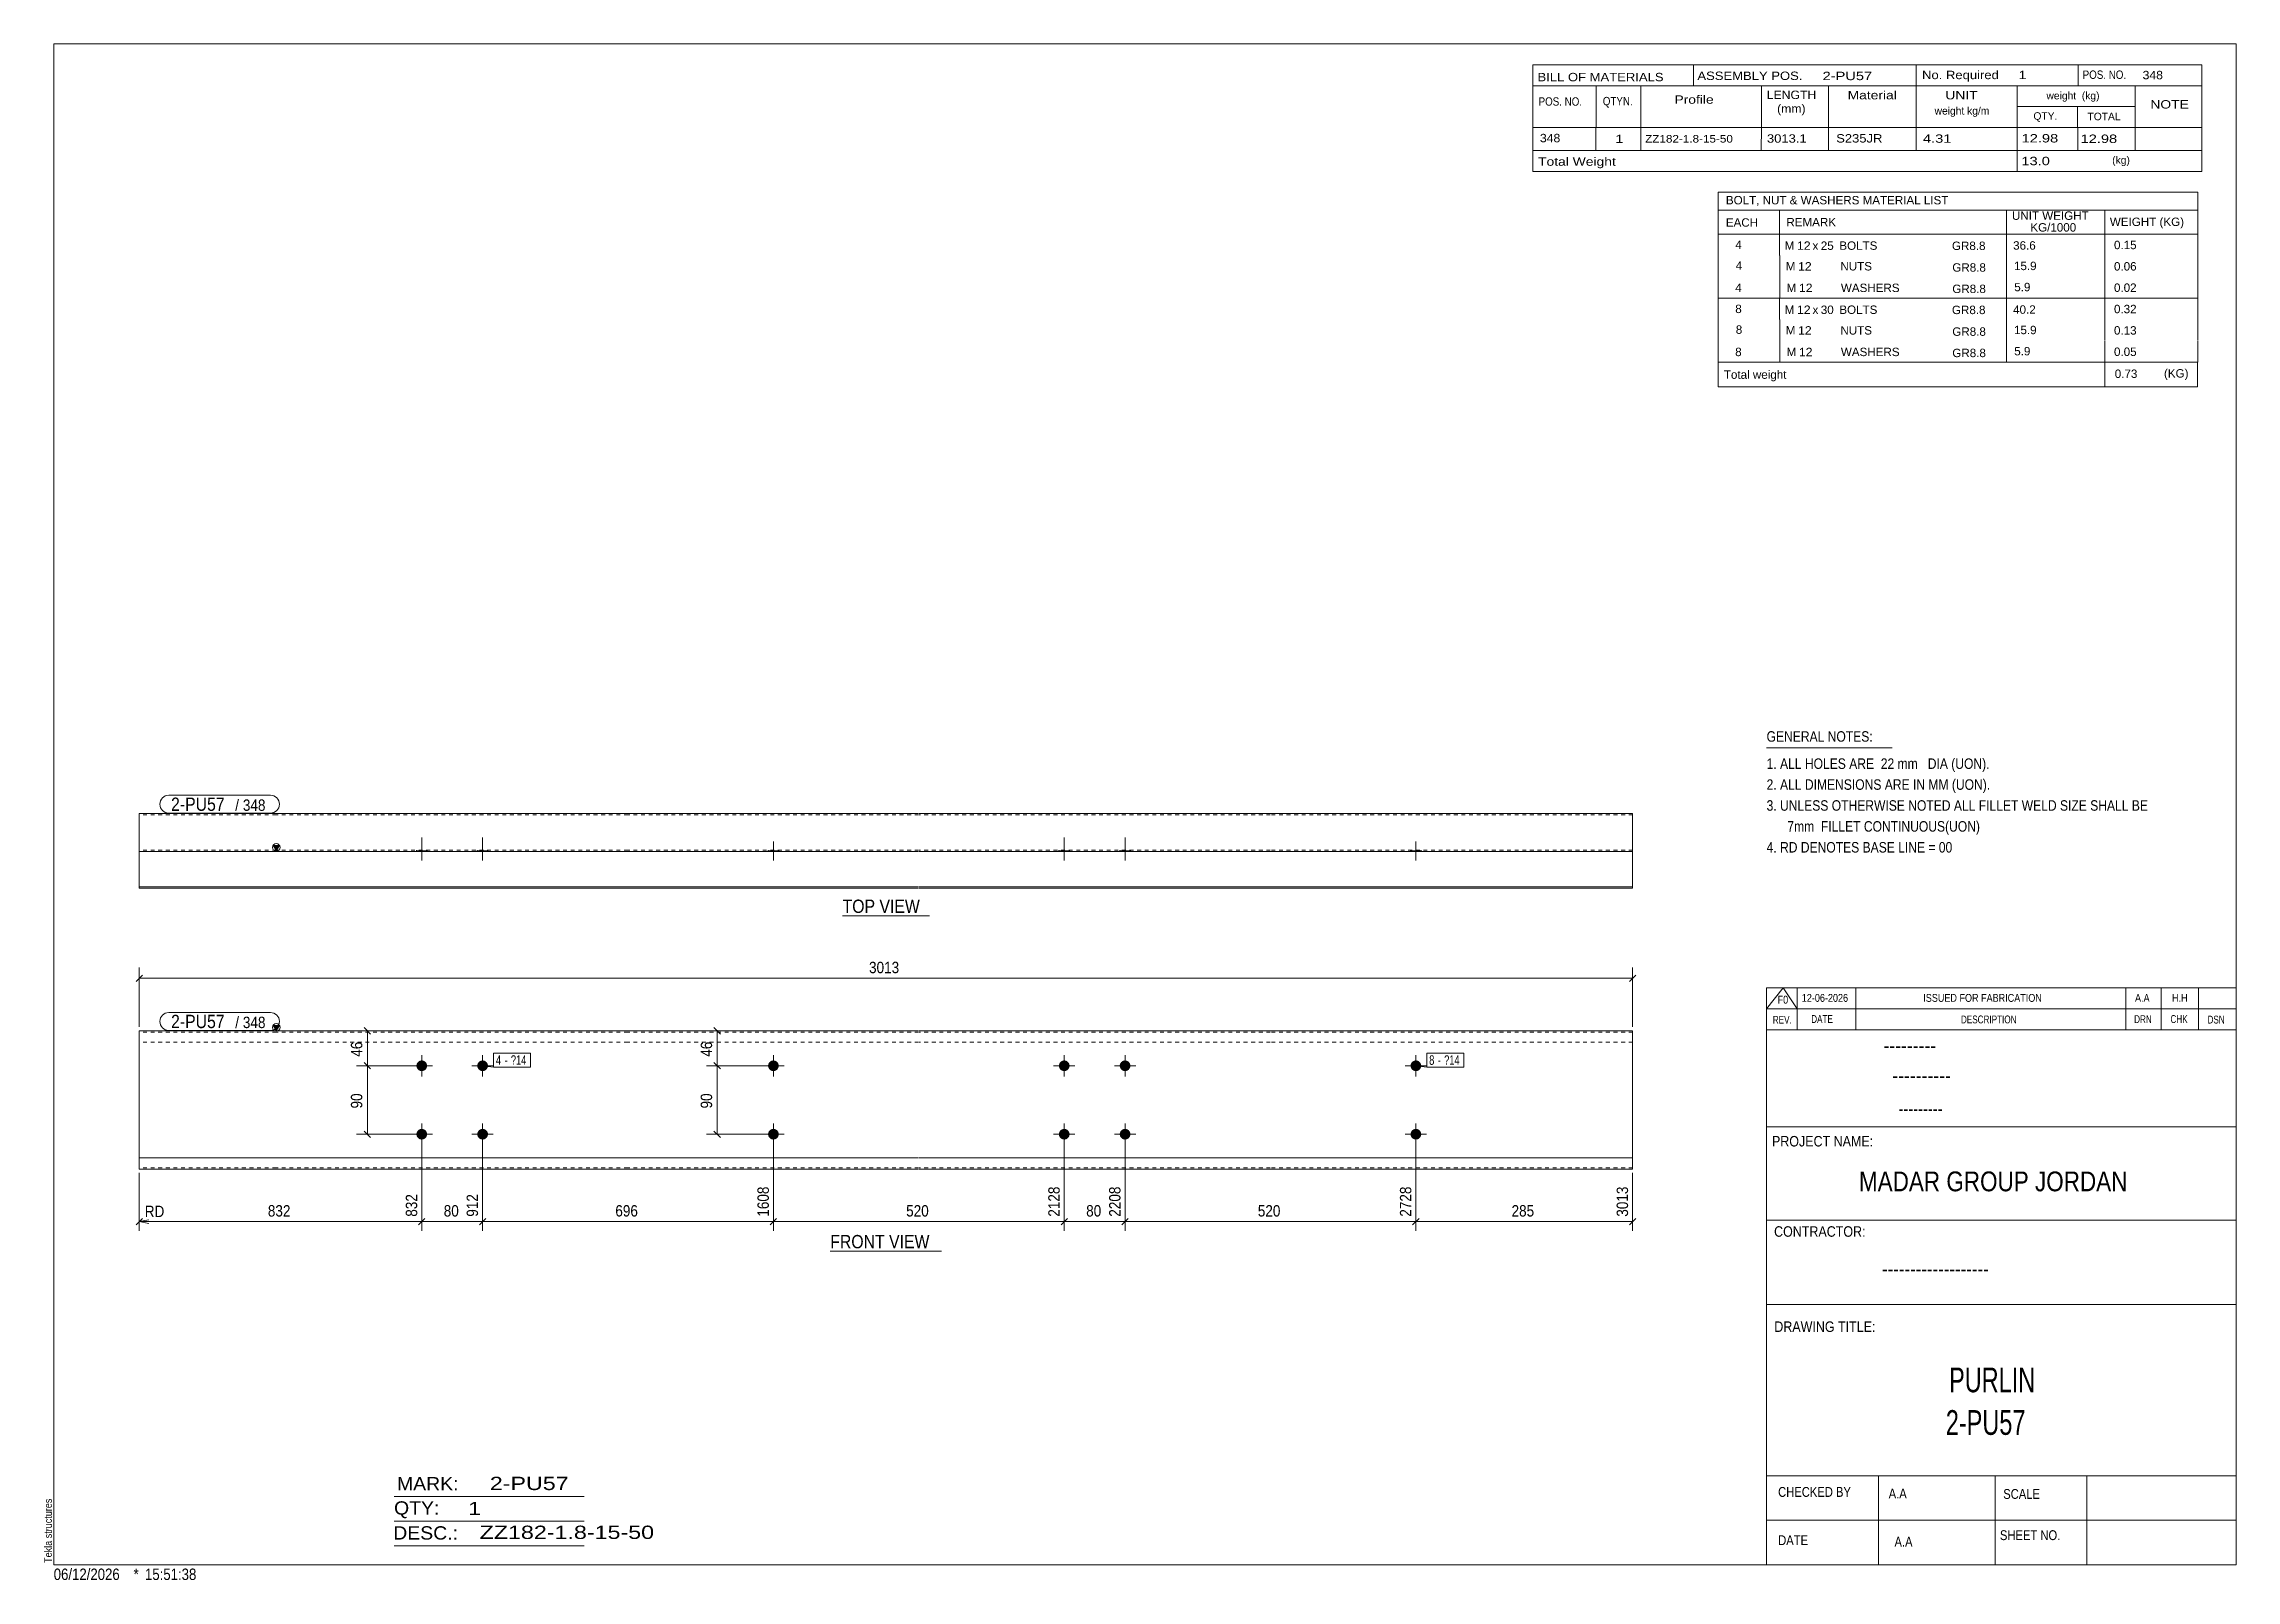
# Model space of a CAD drawing. Header units: millimetres. Extents: x 2 to 579, y 1 to 405.
import ezdxf

# ---------------------------------------------------------------- set-up
doc = ezdxf.new("R2010")
doc.units = ezdxf.units.MM
doc.linetypes.add('XKITLINE00', pattern=[0])
doc.linetypes.add('XKITLINE01', pattern=[4, 1, -1, 1, -1])
for name, color, linetype, lineweight in [('Bolt', 3, 'Continuous', 0), ('BoltMark', 7, 'Continuous', 0), ('Dimensions', 7, 'Continuous', 0), ('DrawingSheet', 5, 'Continuous', 0), ('OtherObjectType', 7, 'Continuous', 0), ('Part', 2, 'Continuous', 0), ('PartMark', 7, 'Continuous', 0)]:
    doc.layers.add(name, color=color, linetype=linetype, lineweight=lineweight)
doc.styles.add('@ARIAL_UNICODE_MS_BOLD', font='ARIAL.TTF')
doc.styles.add('ARIAL', font='ARIAL.TTF')
doc.styles.add('ARIAL_NARROW', font='ARIALN.TTF')
doc.styles.add('COMIC_SANS_MS_BOLD', font='COMICBD.TTF')
doc.styles.add('SWIS721_EX_BT', font='ARIAL.TTF')
doc.styles.add('SWISSE', font='ARIAL.TTF')

# ---------------------------------------------------------------- blocks, each defined once
blk = doc.blocks.new('*A1')
at = {"layer": 'Bolt'}
for points in [[(103.19, 136.2), (103.19, 136.17), (103.19, 136.13), (103.19, 136.1), (103.18, 136.06), (103.18, 136.03), (103.17, 136), (103.17, 135.96), (103.16, 135.93), (103.15, 135.9), (103.14, 135.86), (103.13, 135.83), (103.12, 135.8), (103.11, 135.76), (103.1, 135.73), (103.09, 135.7), (103.07, 135.67), (103.06, 135.64), (103.04, 135.61), (103.03, 135.58), (103.01, 135.55), (102.99, 135.52), (102.98, 135.49), (102.96, 135.46), (102.94, 135.43), (102.92, 135.4), (102.9, 135.37), (102.88, 135.35), (102.85, 135.32), (102.83, 135.3), (102.81, 135.27), (102.78, 135.25), (102.76, 135.22), (102.73, 135.2), (102.71, 135.18), (102.68, 135.15), (102.66, 135.13), (102.63, 135.11), (102.6, 135.09), (102.57, 135.07), (102.54, 135.05), (102.51, 135.03), (102.48, 135.02), (102.45, 135), (102.42, 134.99), (102.39, 134.97), (102.36, 134.96), (102.33, 134.94), (102.3, 134.93), (102.27, 134.92), (102.23, 134.91), (102.2, 134.9), (102.17, 134.89), (102.13, 134.88), (102.1, 134.87), (102.07, 134.86), (102.03, 134.86), (102, 134.85), (101.97, 134.85), (101.93, 134.84), (101.9, 134.84), (101.86, 134.84), (101.83, 134.84), (101.79, 134.84), (101.76, 134.84), (101.73, 134.84), (101.69, 134.84), (101.66, 134.84), (101.62, 134.85), (101.59, 134.85), (101.55, 134.86), (101.52, 134.86), (101.49, 134.87), (101.45, 134.88), (101.42, 134.89), (101.39, 134.9), (101.35, 134.91), (101.32, 134.92), (101.29, 134.93), (101.26, 134.94), (101.23, 134.96), (101.2, 134.97), (101.16, 134.99), (101.13, 135), (101.1, 135.02), (101.07, 135.03), (101.04, 135.05), (101.02, 135.07), (100.99, 135.09), (100.96, 135.11), (100.93, 135.13), (100.91, 135.15), (100.88, 135.18), (100.85, 135.2), (100.83, 135.22), (100.8, 135.25), (100.78, 135.27), (100.76, 135.3), (100.73, 135.32), (100.71, 135.35), (100.69, 135.37), (100.67, 135.4), (100.65, 135.43), (100.63, 135.46), (100.61, 135.49), (100.59, 135.52), (100.58, 135.55), (100.56, 135.58), (100.54, 135.61), (100.53, 135.64), (100.51, 135.67), (100.5, 135.7), (100.49, 135.73), (100.48, 135.76), (100.46, 135.8), (100.45, 135.83), (100.44, 135.86), (100.44, 135.9), (100.43, 135.93), (100.42, 135.96), (100.41, 136), (100.41, 136.03), (100.4, 136.06), (100.4, 136.1), (100.4, 136.13), (100.4, 136.17), (100.39, 136.2), (100.39, 136.24), (100.39, 136.27), (100.4, 136.3), (100.4, 136.34), (100.4, 136.37), (100.4, 136.41), (100.41, 136.44), (100.41, 136.48), (100.42, 136.51), (100.43, 136.54), (100.44, 136.58), (100.44, 136.61), (100.45, 136.64), (100.46, 136.67), (100.48, 136.71), (100.49, 136.74), (100.5, 136.77), (100.51, 136.8), (100.53, 136.83), (100.54, 136.87), (100.56, 136.9), (100.58, 136.93), (100.59, 136.96), (100.61, 136.98), (100.63, 137.01), (100.65, 137.04), (100.67, 137.07), (100.69, 137.1), (100.71, 137.12), (100.73, 137.15), (100.76, 137.18), (100.78, 137.2), (100.8, 137.23), (100.83, 137.25), (100.85, 137.27), (100.88, 137.3), (100.91, 137.32), (100.93, 137.34), (100.96, 137.36), (100.99, 137.38), (101.02, 137.4), (101.04, 137.42), (101.07, 137.44), (101.1, 137.45), (101.13, 137.47), (101.16, 137.49), (101.2, 137.5), (101.23, 137.52), (101.26, 137.53), (101.29, 137.54), (101.32, 137.55), (101.35, 137.57), (101.39, 137.58), (101.42, 137.59), (101.45, 137.59), (101.49, 137.6), (101.52, 137.61), (101.55, 137.62), (101.59, 137.62), (101.62, 137.63), (101.66, 137.63), (101.69, 137.63), (101.73, 137.63), (101.76, 137.64), (101.79, 137.64), (101.83, 137.64), (101.86, 137.63), (101.9, 137.63), (101.93, 137.63), (101.97, 137.63), (102, 137.62), (102.03, 137.62), (102.07, 137.61), (102.1, 137.6), (102.13, 137.59), (102.17, 137.59), (102.2, 137.58), (102.23, 137.57), (102.27, 137.55), (102.3, 137.54), (102.33, 137.53), (102.36, 137.52), (102.39, 137.5), (102.42, 137.49), (102.45, 137.47), (102.48, 137.45), (102.51, 137.44), (102.54, 137.42), (102.57, 137.4), (102.6, 137.38), (102.63, 137.36), (102.66, 137.34), (102.68, 137.32), (102.71, 137.3), (102.73, 137.27), (102.76, 137.25), (102.78, 137.23), (102.81, 137.2), (102.83, 137.18), (102.85, 137.15), (102.88, 137.12), (102.9, 137.1), (102.92, 137.07), (102.94, 137.04), (102.96, 137.01), (102.98, 136.98), (102.99, 136.96), (103.01, 136.93), (103.03, 136.9), (103.04, 136.87), (103.06, 136.83), (103.07, 136.8), (103.09, 136.77), (103.1, 136.74), (103.11, 136.71), (103.12, 136.67), (103.13, 136.64), (103.14, 136.61), (103.15, 136.58), (103.16, 136.54), (103.17, 136.51), (103.17, 136.48), (103.18, 136.44), (103.18, 136.41), (103.19, 136.37), (103.19, 136.34), (103.19, 136.3), (103.19, 136.27), (103.19, 136.24)], [(119.19, 136.2), (119.19, 136.17), (119.19, 136.13), (119.19, 136.1), (119.18, 136.06), (119.18, 136.03), (119.17, 136), (119.17, 135.96), (119.16, 135.93), (119.15, 135.9), (119.14, 135.86), (119.13, 135.83), (119.12, 135.8), (119.11, 135.76), (119.1, 135.73), (119.09, 135.7), (119.07, 135.67), (119.06, 135.64), (119.04, 135.61), (119.03, 135.58), (119.01, 135.55), (118.99, 135.52), (118.98, 135.49), (118.96, 135.46), (118.94, 135.43), (118.92, 135.4), (118.9, 135.37), (118.88, 135.35), (118.85, 135.32), (118.83, 135.3), (118.81, 135.27), (118.78, 135.25), (118.76, 135.22), (118.73, 135.2), (118.71, 135.18), (118.68, 135.15), (118.66, 135.13), (118.63, 135.11), (118.6, 135.09), (118.57, 135.07), (118.54, 135.05), (118.51, 135.03), (118.48, 135.02), (118.45, 135), (118.42, 134.99), (118.39, 134.97), (118.36, 134.96), (118.33, 134.94), (118.3, 134.93), (118.27, 134.92), (118.23, 134.91), (118.2, 134.9), (118.17, 134.89), (118.13, 134.88), (118.1, 134.87), (118.07, 134.86), (118.03, 134.86), (118, 134.85), (117.97, 134.85), (117.93, 134.84), (117.9, 134.84), (117.86, 134.84), (117.83, 134.84), (117.79, 134.84), (117.76, 134.84), (117.73, 134.84), (117.69, 134.84), (117.66, 134.84), (117.62, 134.85), (117.59, 134.85), (117.55, 134.86), (117.52, 134.86), (117.49, 134.87), (117.45, 134.88), (117.42, 134.89), (117.39, 134.9), (117.35, 134.91), (117.32, 134.92), (117.29, 134.93), (117.26, 134.94), (117.23, 134.96), (117.2, 134.97), (117.16, 134.99), (117.13, 135), (117.1, 135.02), (117.07, 135.03), (117.04, 135.05), (117.02, 135.07), (116.99, 135.09), (116.96, 135.11), (116.93, 135.13), (116.91, 135.15), (116.88, 135.18), (116.85, 135.2), (116.83, 135.22), (116.8, 135.25), (116.78, 135.27), (116.76, 135.3), (116.73, 135.32), (116.71, 135.35), (116.69, 135.37), (116.67, 135.4), (116.65, 135.43), (116.63, 135.46), (116.61, 135.49), (116.59, 135.52), (116.58, 135.55), (116.56, 135.58), (116.54, 135.61), (116.53, 135.64), (116.51, 135.67), (116.5, 135.7), (116.49, 135.73), (116.48, 135.76), (116.46, 135.8), (116.45, 135.83), (116.44, 135.86), (116.44, 135.9), (116.43, 135.93), (116.42, 135.96), (116.41, 136), (116.41, 136.03), (116.4, 136.06), (116.4, 136.1), (116.4, 136.13), (116.4, 136.17), (116.39, 136.2), (116.39, 136.24), (116.39, 136.27), (116.4, 136.3), (116.4, 136.34), (116.4, 136.37), (116.4, 136.41), (116.41, 136.44), (116.41, 136.48), (116.42, 136.51), (116.43, 136.54), (116.44, 136.58), (116.44, 136.61), (116.45, 136.64), (116.46, 136.67), (116.48, 136.71), (116.49, 136.74), (116.5, 136.77), (116.51, 136.8), (116.53, 136.83), (116.54, 136.87), (116.56, 136.9), (116.58, 136.93), (116.59, 136.96), (116.61, 136.98), (116.63, 137.01), (116.65, 137.04), (116.67, 137.07), (116.69, 137.1), (116.71, 137.12), (116.73, 137.15), (116.76, 137.18), (116.78, 137.2), (116.8, 137.23), (116.83, 137.25), (116.85, 137.27), (116.88, 137.3), (116.91, 137.32), (116.93, 137.34), (116.96, 137.36), (116.99, 137.38), (117.02, 137.4), (117.04, 137.42), (117.07, 137.44), (117.1, 137.45), (117.13, 137.47), (117.16, 137.49), (117.2, 137.5), (117.23, 137.52), (117.26, 137.53), (117.29, 137.54), (117.32, 137.55), (117.35, 137.57), (117.39, 137.58), (117.42, 137.59), (117.45, 137.59), (117.49, 137.6), (117.52, 137.61), (117.55, 137.62), (117.59, 137.62), (117.62, 137.63), (117.66, 137.63), (117.69, 137.63), (117.73, 137.63), (117.76, 137.64), (117.79, 137.64), (117.83, 137.64), (117.86, 137.63), (117.9, 137.63), (117.93, 137.63), (117.97, 137.63), (118, 137.62), (118.03, 137.62), (118.07, 137.61), (118.1, 137.6), (118.13, 137.59), (118.17, 137.59), (118.2, 137.58), (118.23, 137.57), (118.27, 137.55), (118.3, 137.54), (118.33, 137.53), (118.36, 137.52), (118.39, 137.5), (118.42, 137.49), (118.45, 137.47), (118.48, 137.45), (118.51, 137.44), (118.54, 137.42), (118.57, 137.4), (118.6, 137.38), (118.63, 137.36), (118.66, 137.34), (118.68, 137.32), (118.71, 137.3), (118.73, 137.27), (118.76, 137.25), (118.78, 137.23), (118.81, 137.2), (118.83, 137.18), (118.85, 137.15), (118.88, 137.12), (118.9, 137.1), (118.92, 137.07), (118.94, 137.04), (118.96, 137.01), (118.98, 136.98), (118.99, 136.96), (119.01, 136.93), (119.03, 136.9), (119.04, 136.87), (119.06, 136.83), (119.07, 136.8), (119.09, 136.77), (119.1, 136.74), (119.11, 136.71), (119.12, 136.67), (119.13, 136.64), (119.14, 136.61), (119.15, 136.58), (119.16, 136.54), (119.17, 136.51), (119.17, 136.48), (119.18, 136.44), (119.18, 136.41), (119.19, 136.37), (119.19, 136.34), (119.19, 136.3), (119.19, 136.27), (119.19, 136.24)], [(103.19, 118.2), (103.19, 118.17), (103.19, 118.13), (103.19, 118.1), (103.18, 118.06), (103.18, 118.03), (103.17, 118), (103.17, 117.96), (103.16, 117.93), (103.15, 117.9), (103.14, 117.86), (103.13, 117.83), (103.12, 117.8), (103.11, 117.76), (103.1, 117.73), (103.09, 117.7), (103.07, 117.67), (103.06, 117.64), (103.04, 117.61), (103.03, 117.58), (103.01, 117.55), (102.99, 117.52), (102.98, 117.49), (102.96, 117.46), (102.94, 117.43), (102.92, 117.4), (102.9, 117.37), (102.88, 117.35), (102.85, 117.32), (102.83, 117.3), (102.81, 117.27), (102.78, 117.25), (102.76, 117.22), (102.73, 117.2), (102.71, 117.18), (102.68, 117.15), (102.66, 117.13), (102.63, 117.11), (102.6, 117.09), (102.57, 117.07), (102.54, 117.05), (102.51, 117.03), (102.48, 117.02), (102.45, 117), (102.42, 116.99), (102.39, 116.97), (102.36, 116.96), (102.33, 116.94), (102.3, 116.93), (102.27, 116.92), (102.23, 116.91), (102.2, 116.9), (102.17, 116.89), (102.13, 116.88), (102.1, 116.87), (102.07, 116.86), (102.03, 116.86), (102, 116.85), (101.97, 116.85), (101.93, 116.84), (101.9, 116.84), (101.86, 116.84), (101.83, 116.84), (101.79, 116.84), (101.76, 116.84), (101.73, 116.84), (101.69, 116.84), (101.66, 116.84), (101.62, 116.85), (101.59, 116.85), (101.55, 116.86), (101.52, 116.86), (101.49, 116.87), (101.45, 116.88), (101.42, 116.89), (101.39, 116.9), (101.35, 116.91), (101.32, 116.92), (101.29, 116.93), (101.26, 116.94), (101.23, 116.96), (101.2, 116.97), (101.16, 116.99), (101.13, 117), (101.1, 117.02), (101.07, 117.03), (101.04, 117.05), (101.02, 117.07), (100.99, 117.09), (100.96, 117.11), (100.93, 117.13), (100.91, 117.15), (100.88, 117.18), (100.85, 117.2), (100.83, 117.22), (100.8, 117.25), (100.78, 117.27), (100.76, 117.3), (100.73, 117.32), (100.71, 117.35), (100.69, 117.37), (100.67, 117.4), (100.65, 117.43), (100.63, 117.46), (100.61, 117.49), (100.59, 117.52), (100.58, 117.55), (100.56, 117.58), (100.54, 117.61), (100.53, 117.64), (100.51, 117.67), (100.5, 117.7), (100.49, 117.73), (100.48, 117.76), (100.46, 117.8), (100.45, 117.83), (100.44, 117.86), (100.44, 117.9), (100.43, 117.93), (100.42, 117.96), (100.41, 118), (100.41, 118.03), (100.4, 118.06), (100.4, 118.1), (100.4, 118.13), (100.4, 118.17), (100.39, 118.2), (100.39, 118.24), (100.39, 118.27), (100.4, 118.3), (100.4, 118.34), (100.4, 118.37), (100.4, 118.41), (100.41, 118.44), (100.41, 118.48), (100.42, 118.51), (100.43, 118.54), (100.44, 118.58), (100.44, 118.61), (100.45, 118.64), (100.46, 118.67), (100.48, 118.71), (100.49, 118.74), (100.5, 118.77), (100.51, 118.8), (100.53, 118.83), (100.54, 118.87), (100.56, 118.9), (100.58, 118.93), (100.59, 118.96), (100.61, 118.98), (100.63, 119.01), (100.65, 119.04), (100.67, 119.07), (100.69, 119.1), (100.71, 119.12), (100.73, 119.15), (100.76, 119.18), (100.78, 119.2), (100.8, 119.23), (100.83, 119.25), (100.85, 119.27), (100.88, 119.3), (100.91, 119.32), (100.93, 119.34), (100.96, 119.36), (100.99, 119.38), (101.02, 119.4), (101.04, 119.42), (101.07, 119.44), (101.1, 119.45), (101.13, 119.47), (101.16, 119.49), (101.2, 119.5), (101.23, 119.52), (101.26, 119.53), (101.29, 119.54), (101.32, 119.55), (101.35, 119.57), (101.39, 119.58), (101.42, 119.59), (101.45, 119.59), (101.49, 119.6), (101.52, 119.61), (101.55, 119.62), (101.59, 119.62), (101.62, 119.63), (101.66, 119.63), (101.69, 119.63), (101.73, 119.63), (101.76, 119.64), (101.79, 119.64), (101.83, 119.64), (101.86, 119.63), (101.9, 119.63), (101.93, 119.63), (101.97, 119.63), (102, 119.62), (102.03, 119.62), (102.07, 119.61), (102.1, 119.6), (102.13, 119.59), (102.17, 119.59), (102.2, 119.58), (102.23, 119.57), (102.27, 119.55), (102.3, 119.54), (102.33, 119.53), (102.36, 119.52), (102.39, 119.5), (102.42, 119.49), (102.45, 119.47), (102.48, 119.45), (102.51, 119.44), (102.54, 119.42), (102.57, 119.4), (102.6, 119.38), (102.63, 119.36), (102.66, 119.34), (102.68, 119.32), (102.71, 119.3), (102.73, 119.27), (102.76, 119.25), (102.78, 119.23), (102.81, 119.2), (102.83, 119.18), (102.85, 119.15), (102.88, 119.12), (102.9, 119.1), (102.92, 119.07), (102.94, 119.04), (102.96, 119.01), (102.98, 118.98), (102.99, 118.96), (103.01, 118.93), (103.03, 118.9), (103.04, 118.87), (103.06, 118.83), (103.07, 118.8), (103.09, 118.77), (103.1, 118.74), (103.11, 118.71), (103.12, 118.67), (103.13, 118.64), (103.14, 118.61), (103.15, 118.58), (103.16, 118.54), (103.17, 118.51), (103.17, 118.48), (103.18, 118.44), (103.18, 118.41), (103.19, 118.37), (103.19, 118.34), (103.19, 118.3), (103.19, 118.27), (103.19, 118.24)], [(119.19, 118.2), (119.19, 118.17), (119.19, 118.13), (119.19, 118.1), (119.18, 118.06), (119.18, 118.03), (119.17, 118), (119.17, 117.96), (119.16, 117.93), (119.15, 117.9), (119.14, 117.86), (119.13, 117.83), (119.12, 117.8), (119.11, 117.76), (119.1, 117.73), (119.09, 117.7), (119.07, 117.67), (119.06, 117.64), (119.04, 117.61), (119.03, 117.58), (119.01, 117.55), (118.99, 117.52), (118.98, 117.49), (118.96, 117.46), (118.94, 117.43), (118.92, 117.4), (118.9, 117.37), (118.88, 117.35), (118.85, 117.32), (118.83, 117.3), (118.81, 117.27), (118.78, 117.25), (118.76, 117.22), (118.73, 117.2), (118.71, 117.18), (118.68, 117.15), (118.66, 117.13), (118.63, 117.11), (118.6, 117.09), (118.57, 117.07), (118.54, 117.05), (118.51, 117.03), (118.48, 117.02), (118.45, 117), (118.42, 116.99), (118.39, 116.97), (118.36, 116.96), (118.33, 116.94), (118.3, 116.93), (118.27, 116.92), (118.23, 116.91), (118.2, 116.9), (118.17, 116.89), (118.13, 116.88), (118.1, 116.87), (118.07, 116.86), (118.03, 116.86), (118, 116.85), (117.97, 116.85), (117.93, 116.84), (117.9, 116.84), (117.86, 116.84), (117.83, 116.84), (117.79, 116.84), (117.76, 116.84), (117.73, 116.84), (117.69, 116.84), (117.66, 116.84), (117.62, 116.85), (117.59, 116.85), (117.55, 116.86), (117.52, 116.86), (117.49, 116.87), (117.45, 116.88), (117.42, 116.89), (117.39, 116.9), (117.35, 116.91), (117.32, 116.92), (117.29, 116.93), (117.26, 116.94), (117.23, 116.96), (117.2, 116.97), (117.16, 116.99), (117.13, 117), (117.1, 117.02), (117.07, 117.03), (117.04, 117.05), (117.02, 117.07), (116.99, 117.09), (116.96, 117.11), (116.93, 117.13), (116.91, 117.15), (116.88, 117.18), (116.85, 117.2), (116.83, 117.22), (116.8, 117.25), (116.78, 117.27), (116.76, 117.3), (116.73, 117.32), (116.71, 117.35), (116.69, 117.37), (116.67, 117.4), (116.65, 117.43), (116.63, 117.46), (116.61, 117.49), (116.59, 117.52), (116.58, 117.55), (116.56, 117.58), (116.54, 117.61), (116.53, 117.64), (116.51, 117.67), (116.5, 117.7), (116.49, 117.73), (116.48, 117.76), (116.46, 117.8), (116.45, 117.83), (116.44, 117.86), (116.44, 117.9), (116.43, 117.93), (116.42, 117.96), (116.41, 118), (116.41, 118.03), (116.4, 118.06), (116.4, 118.1), (116.4, 118.13), (116.4, 118.17), (116.39, 118.2), (116.39, 118.24), (116.39, 118.27), (116.4, 118.3), (116.4, 118.34), (116.4, 118.37), (116.4, 118.41), (116.41, 118.44), (116.41, 118.48), (116.42, 118.51), (116.43, 118.54), (116.44, 118.58), (116.44, 118.61), (116.45, 118.64), (116.46, 118.67), (116.48, 118.71), (116.49, 118.74), (116.5, 118.77), (116.51, 118.8), (116.53, 118.83), (116.54, 118.87), (116.56, 118.9), (116.58, 118.93), (116.59, 118.96), (116.61, 118.98), (116.63, 119.01), (116.65, 119.04), (116.67, 119.07), (116.69, 119.1), (116.71, 119.12), (116.73, 119.15), (116.76, 119.18), (116.78, 119.2), (116.8, 119.23), (116.83, 119.25), (116.85, 119.27), (116.88, 119.3), (116.91, 119.32), (116.93, 119.34), (116.96, 119.36), (116.99, 119.38), (117.02, 119.4), (117.04, 119.42), (117.07, 119.44), (117.1, 119.45), (117.13, 119.47), (117.16, 119.49), (117.2, 119.5), (117.23, 119.52), (117.26, 119.53), (117.29, 119.54), (117.32, 119.55), (117.35, 119.57), (117.39, 119.58), (117.42, 119.59), (117.45, 119.59), (117.49, 119.6), (117.52, 119.61), (117.55, 119.62), (117.59, 119.62), (117.62, 119.63), (117.66, 119.63), (117.69, 119.63), (117.73, 119.63), (117.76, 119.64), (117.79, 119.64), (117.83, 119.64), (117.86, 119.63), (117.9, 119.63), (117.93, 119.63), (117.97, 119.63), (118, 119.62), (118.03, 119.62), (118.07, 119.61), (118.1, 119.6), (118.13, 119.59), (118.17, 119.59), (118.2, 119.58), (118.23, 119.57), (118.27, 119.55), (118.3, 119.54), (118.33, 119.53), (118.36, 119.52), (118.39, 119.5), (118.42, 119.49), (118.45, 119.47), (118.48, 119.45), (118.51, 119.44), (118.54, 119.42), (118.57, 119.4), (118.6, 119.38), (118.63, 119.36), (118.66, 119.34), (118.68, 119.32), (118.71, 119.3), (118.73, 119.27), (118.76, 119.25), (118.78, 119.23), (118.81, 119.2), (118.83, 119.18), (118.85, 119.15), (118.88, 119.12), (118.9, 119.1), (118.92, 119.07), (118.94, 119.04), (118.96, 119.01), (118.98, 118.98), (118.99, 118.96), (119.01, 118.93), (119.03, 118.9), (119.04, 118.87), (119.06, 118.83), (119.07, 118.8), (119.09, 118.77), (119.1, 118.74), (119.11, 118.71), (119.12, 118.67), (119.13, 118.64), (119.14, 118.61), (119.15, 118.58), (119.16, 118.54), (119.17, 118.51), (119.17, 118.48), (119.18, 118.44), (119.18, 118.41), (119.19, 118.37), (119.19, 118.34), (119.19, 118.3), (119.19, 118.27), (119.19, 118.24)]]:
    blk.add_hatch(color=3, dxfattribs=at).paths.add_polyline_path(points, flags=17)
at = {"layer": 'Bolt', "color": 3, "linetype": 'XKITLINE00', "lineweight": 0}
for p, q in [((101.79, 139.04), (101.79, 133.44)), ((117.79, 139.04), (117.79, 133.44)), ((104.59, 136.24), (98.99, 136.24)), ((120.59, 136.24), (114.99, 136.24)), ((104.59, 118.24), (98.99, 118.24)), ((101.79, 121.04), (101.79, 115.44)), ((120.59, 118.24), (114.99, 118.24)), ((117.79, 121.04), (117.79, 115.44))]:
    blk.add_line(p, q, dxfattribs=at)
blk = doc.blocks.new('*A2')
at = {"layer": 'Bolt'}
for points in [[(272.17, 136.2), (272.17, 136.17), (272.17, 136.13), (272.16, 136.1), (272.16, 136.06), (272.15, 136.03), (272.15, 136), (272.14, 135.96), (272.14, 135.93), (272.13, 135.9), (272.12, 135.86), (272.11, 135.83), (272.1, 135.8), (272.09, 135.76), (272.08, 135.73), (272.06, 135.7), (272.05, 135.67), (272.04, 135.64), (272.02, 135.61), (272, 135.58), (271.99, 135.55), (271.97, 135.52), (271.95, 135.49), (271.93, 135.46), (271.91, 135.43), (271.89, 135.4), (271.87, 135.37), (271.85, 135.35), (271.83, 135.32), (271.81, 135.3), (271.78, 135.27), (271.76, 135.25), (271.74, 135.22), (271.71, 135.2), (271.68, 135.18), (271.66, 135.15), (271.63, 135.13), (271.6, 135.11), (271.58, 135.09), (271.55, 135.07), (271.52, 135.05), (271.49, 135.03), (271.46, 135.02), (271.43, 135), (271.4, 134.99), (271.37, 134.97), (271.34, 134.96), (271.31, 134.94), (271.27, 134.93), (271.24, 134.92), (271.21, 134.91), (271.18, 134.9), (271.14, 134.89), (271.11, 134.88), (271.08, 134.87), (271.04, 134.86), (271.01, 134.86), (270.98, 134.85), (270.94, 134.85), (270.91, 134.84), (270.87, 134.84), (270.84, 134.84), (270.8, 134.84), (270.77, 134.84), (270.74, 134.84), (270.7, 134.84), (270.67, 134.84), (270.63, 134.84), (270.6, 134.85), (270.56, 134.85), (270.53, 134.86), (270.5, 134.86), (270.46, 134.87), (270.43, 134.88), (270.4, 134.89), (270.36, 134.9), (270.33, 134.91), (270.3, 134.92), (270.27, 134.93), (270.23, 134.94), (270.2, 134.96), (270.17, 134.97), (270.14, 134.99), (270.11, 135), (270.08, 135.02), (270.05, 135.03), (270.02, 135.05), (269.99, 135.07), (269.96, 135.09), (269.94, 135.11), (269.91, 135.13), (269.88, 135.15), (269.86, 135.18), (269.83, 135.2), (269.8, 135.22), (269.78, 135.25), (269.76, 135.27), (269.73, 135.3), (269.71, 135.32), (269.69, 135.35), (269.67, 135.37), (269.65, 135.4), (269.63, 135.43), (269.61, 135.46), (269.59, 135.49), (269.57, 135.52), (269.55, 135.55), (269.53, 135.58), (269.52, 135.61), (269.5, 135.64), (269.49, 135.67), (269.48, 135.7), (269.46, 135.73), (269.45, 135.76), (269.44, 135.8), (269.43, 135.83), (269.42, 135.86), (269.41, 135.9), (269.4, 135.93), (269.4, 135.96), (269.39, 136), (269.38, 136.03), (269.38, 136.06), (269.38, 136.1), (269.37, 136.13), (269.37, 136.17), (269.37, 136.2), (269.37, 136.24), (269.37, 136.27), (269.37, 136.3), (269.37, 136.34), (269.38, 136.37), (269.38, 136.41), (269.38, 136.44), (269.39, 136.48), (269.4, 136.51), (269.4, 136.54), (269.41, 136.58), (269.42, 136.61), (269.43, 136.64), (269.44, 136.67), (269.45, 136.71), (269.46, 136.74), (269.48, 136.77), (269.49, 136.8), (269.5, 136.83), (269.52, 136.87), (269.53, 136.9), (269.55, 136.93), (269.57, 136.96), (269.59, 136.98), (269.61, 137.01), (269.63, 137.04), (269.65, 137.07), (269.67, 137.1), (269.69, 137.12), (269.71, 137.15), (269.73, 137.18), (269.76, 137.2), (269.78, 137.23), (269.8, 137.25), (269.83, 137.27), (269.86, 137.3), (269.88, 137.32), (269.91, 137.34), (269.94, 137.36), (269.96, 137.38), (269.99, 137.4), (270.02, 137.42), (270.05, 137.44), (270.08, 137.45), (270.11, 137.47), (270.14, 137.49), (270.17, 137.5), (270.2, 137.52), (270.23, 137.53), (270.27, 137.54), (270.3, 137.55), (270.33, 137.57), (270.36, 137.58), (270.4, 137.59), (270.43, 137.59), (270.46, 137.6), (270.5, 137.61), (270.53, 137.62), (270.56, 137.62), (270.6, 137.63), (270.63, 137.63), (270.67, 137.63), (270.7, 137.63), (270.74, 137.64), (270.77, 137.64), (270.8, 137.64), (270.84, 137.63), (270.87, 137.63), (270.91, 137.63), (270.94, 137.63), (270.98, 137.62), (271.01, 137.62), (271.04, 137.61), (271.08, 137.6), (271.11, 137.59), (271.14, 137.59), (271.18, 137.58), (271.21, 137.57), (271.24, 137.55), (271.27, 137.54), (271.31, 137.53), (271.34, 137.52), (271.37, 137.5), (271.4, 137.49), (271.43, 137.47), (271.46, 137.45), (271.49, 137.44), (271.52, 137.42), (271.55, 137.4), (271.58, 137.38), (271.6, 137.36), (271.63, 137.34), (271.66, 137.32), (271.68, 137.3), (271.71, 137.27), (271.74, 137.25), (271.76, 137.23), (271.78, 137.2), (271.81, 137.18), (271.83, 137.15), (271.85, 137.12), (271.87, 137.1), (271.89, 137.07), (271.91, 137.04), (271.93, 137.01), (271.95, 136.98), (271.97, 136.96), (271.99, 136.93), (272, 136.9), (272.02, 136.87), (272.04, 136.83), (272.05, 136.8), (272.06, 136.77), (272.08, 136.74), (272.09, 136.71), (272.1, 136.67), (272.11, 136.64), (272.12, 136.61), (272.13, 136.58), (272.14, 136.54), (272.14, 136.51), (272.15, 136.48), (272.15, 136.44), (272.16, 136.41), (272.16, 136.37), (272.17, 136.34), (272.17, 136.3), (272.17, 136.27), (272.17, 136.24)], [(288.17, 136.2), (288.17, 136.17), (288.17, 136.13), (288.16, 136.1), (288.16, 136.06), (288.15, 136.03), (288.15, 136), (288.14, 135.96), (288.14, 135.93), (288.13, 135.9), (288.12, 135.86), (288.11, 135.83), (288.1, 135.8), (288.09, 135.76), (288.08, 135.73), (288.06, 135.7), (288.05, 135.67), (288.04, 135.64), (288.02, 135.61), (288, 135.58), (287.99, 135.55), (287.97, 135.52), (287.95, 135.49), (287.93, 135.46), (287.91, 135.43), (287.89, 135.4), (287.87, 135.37), (287.85, 135.35), (287.83, 135.32), (287.81, 135.3), (287.78, 135.27), (287.76, 135.25), (287.74, 135.22), (287.71, 135.2), (287.68, 135.18), (287.66, 135.15), (287.63, 135.13), (287.6, 135.11), (287.58, 135.09), (287.55, 135.07), (287.52, 135.05), (287.49, 135.03), (287.46, 135.02), (287.43, 135), (287.4, 134.99), (287.37, 134.97), (287.34, 134.96), (287.31, 134.94), (287.27, 134.93), (287.24, 134.92), (287.21, 134.91), (287.18, 134.9), (287.14, 134.89), (287.11, 134.88), (287.08, 134.87), (287.04, 134.86), (287.01, 134.86), (286.98, 134.85), (286.94, 134.85), (286.91, 134.84), (286.87, 134.84), (286.84, 134.84), (286.8, 134.84), (286.77, 134.84), (286.74, 134.84), (286.7, 134.84), (286.67, 134.84), (286.63, 134.84), (286.6, 134.85), (286.56, 134.85), (286.53, 134.86), (286.5, 134.86), (286.46, 134.87), (286.43, 134.88), (286.4, 134.89), (286.36, 134.9), (286.33, 134.91), (286.3, 134.92), (286.27, 134.93), (286.23, 134.94), (286.2, 134.96), (286.17, 134.97), (286.14, 134.99), (286.11, 135), (286.08, 135.02), (286.05, 135.03), (286.02, 135.05), (285.99, 135.07), (285.96, 135.09), (285.94, 135.11), (285.91, 135.13), (285.88, 135.15), (285.86, 135.18), (285.83, 135.2), (285.8, 135.22), (285.78, 135.25), (285.76, 135.27), (285.73, 135.3), (285.71, 135.32), (285.69, 135.35), (285.67, 135.37), (285.65, 135.4), (285.63, 135.43), (285.61, 135.46), (285.59, 135.49), (285.57, 135.52), (285.55, 135.55), (285.53, 135.58), (285.52, 135.61), (285.5, 135.64), (285.49, 135.67), (285.48, 135.7), (285.46, 135.73), (285.45, 135.76), (285.44, 135.8), (285.43, 135.83), (285.42, 135.86), (285.41, 135.9), (285.4, 135.93), (285.4, 135.96), (285.39, 136), (285.38, 136.03), (285.38, 136.06), (285.38, 136.1), (285.37, 136.13), (285.37, 136.17), (285.37, 136.2), (285.37, 136.24), (285.37, 136.27), (285.37, 136.3), (285.37, 136.34), (285.38, 136.37), (285.38, 136.41), (285.38, 136.44), (285.39, 136.48), (285.4, 136.51), (285.4, 136.54), (285.41, 136.58), (285.42, 136.61), (285.43, 136.64), (285.44, 136.67), (285.45, 136.71), (285.46, 136.74), (285.48, 136.77), (285.49, 136.8), (285.5, 136.83), (285.52, 136.87), (285.53, 136.9), (285.55, 136.93), (285.57, 136.96), (285.59, 136.98), (285.61, 137.01), (285.63, 137.04), (285.65, 137.07), (285.67, 137.1), (285.69, 137.12), (285.71, 137.15), (285.73, 137.18), (285.76, 137.2), (285.78, 137.23), (285.8, 137.25), (285.83, 137.27), (285.86, 137.3), (285.88, 137.32), (285.91, 137.34), (285.94, 137.36), (285.96, 137.38), (285.99, 137.4), (286.02, 137.42), (286.05, 137.44), (286.08, 137.45), (286.11, 137.47), (286.14, 137.49), (286.17, 137.5), (286.2, 137.52), (286.23, 137.53), (286.27, 137.54), (286.3, 137.55), (286.33, 137.57), (286.36, 137.58), (286.4, 137.59), (286.43, 137.59), (286.46, 137.6), (286.5, 137.61), (286.53, 137.62), (286.56, 137.62), (286.6, 137.63), (286.63, 137.63), (286.67, 137.63), (286.7, 137.63), (286.74, 137.64), (286.77, 137.64), (286.8, 137.64), (286.84, 137.63), (286.87, 137.63), (286.91, 137.63), (286.94, 137.63), (286.98, 137.62), (287.01, 137.62), (287.04, 137.61), (287.08, 137.6), (287.11, 137.59), (287.14, 137.59), (287.18, 137.58), (287.21, 137.57), (287.24, 137.55), (287.27, 137.54), (287.31, 137.53), (287.34, 137.52), (287.37, 137.5), (287.4, 137.49), (287.43, 137.47), (287.46, 137.45), (287.49, 137.44), (287.52, 137.42), (287.55, 137.4), (287.58, 137.38), (287.6, 137.36), (287.63, 137.34), (287.66, 137.32), (287.68, 137.3), (287.71, 137.27), (287.74, 137.25), (287.76, 137.23), (287.78, 137.2), (287.81, 137.18), (287.83, 137.15), (287.85, 137.12), (287.87, 137.1), (287.89, 137.07), (287.91, 137.04), (287.93, 137.01), (287.95, 136.98), (287.97, 136.96), (287.99, 136.93), (288, 136.9), (288.02, 136.87), (288.04, 136.83), (288.05, 136.8), (288.06, 136.77), (288.08, 136.74), (288.09, 136.71), (288.1, 136.67), (288.11, 136.64), (288.12, 136.61), (288.13, 136.58), (288.14, 136.54), (288.14, 136.51), (288.15, 136.48), (288.15, 136.44), (288.16, 136.41), (288.16, 136.37), (288.17, 136.34), (288.17, 136.3), (288.17, 136.27), (288.17, 136.24)], [(272.17, 118.2), (272.17, 118.17), (272.17, 118.13), (272.16, 118.1), (272.16, 118.06), (272.15, 118.03), (272.15, 118), (272.14, 117.96), (272.14, 117.93), (272.13, 117.9), (272.12, 117.86), (272.11, 117.83), (272.1, 117.8), (272.09, 117.76), (272.08, 117.73), (272.06, 117.7), (272.05, 117.67), (272.04, 117.64), (272.02, 117.61), (272, 117.58), (271.99, 117.55), (271.97, 117.52), (271.95, 117.49), (271.93, 117.46), (271.91, 117.43), (271.89, 117.4), (271.87, 117.37), (271.85, 117.35), (271.83, 117.32), (271.81, 117.3), (271.78, 117.27), (271.76, 117.25), (271.74, 117.22), (271.71, 117.2), (271.68, 117.18), (271.66, 117.15), (271.63, 117.13), (271.6, 117.11), (271.58, 117.09), (271.55, 117.07), (271.52, 117.05), (271.49, 117.03), (271.46, 117.02), (271.43, 117), (271.4, 116.99), (271.37, 116.97), (271.34, 116.96), (271.31, 116.94), (271.27, 116.93), (271.24, 116.92), (271.21, 116.91), (271.18, 116.9), (271.14, 116.89), (271.11, 116.88), (271.08, 116.87), (271.04, 116.86), (271.01, 116.86), (270.98, 116.85), (270.94, 116.85), (270.91, 116.84), (270.87, 116.84), (270.84, 116.84), (270.8, 116.84), (270.77, 116.84), (270.74, 116.84), (270.7, 116.84), (270.67, 116.84), (270.63, 116.84), (270.6, 116.85), (270.56, 116.85), (270.53, 116.86), (270.5, 116.86), (270.46, 116.87), (270.43, 116.88), (270.4, 116.89), (270.36, 116.9), (270.33, 116.91), (270.3, 116.92), (270.27, 116.93), (270.23, 116.94), (270.2, 116.96), (270.17, 116.97), (270.14, 116.99), (270.11, 117), (270.08, 117.02), (270.05, 117.03), (270.02, 117.05), (269.99, 117.07), (269.96, 117.09), (269.94, 117.11), (269.91, 117.13), (269.88, 117.15), (269.86, 117.18), (269.83, 117.2), (269.8, 117.22), (269.78, 117.25), (269.76, 117.27), (269.73, 117.3), (269.71, 117.32), (269.69, 117.35), (269.67, 117.37), (269.65, 117.4), (269.63, 117.43), (269.61, 117.46), (269.59, 117.49), (269.57, 117.52), (269.55, 117.55), (269.53, 117.58), (269.52, 117.61), (269.5, 117.64), (269.49, 117.67), (269.48, 117.7), (269.46, 117.73), (269.45, 117.76), (269.44, 117.8), (269.43, 117.83), (269.42, 117.86), (269.41, 117.9), (269.4, 117.93), (269.4, 117.96), (269.39, 118), (269.38, 118.03), (269.38, 118.06), (269.38, 118.1), (269.37, 118.13), (269.37, 118.17), (269.37, 118.2), (269.37, 118.24), (269.37, 118.27), (269.37, 118.3), (269.37, 118.34), (269.38, 118.37), (269.38, 118.41), (269.38, 118.44), (269.39, 118.48), (269.4, 118.51), (269.4, 118.54), (269.41, 118.58), (269.42, 118.61), (269.43, 118.64), (269.44, 118.67), (269.45, 118.71), (269.46, 118.74), (269.48, 118.77), (269.49, 118.8), (269.5, 118.83), (269.52, 118.87), (269.53, 118.9), (269.55, 118.93), (269.57, 118.96), (269.59, 118.98), (269.61, 119.01), (269.63, 119.04), (269.65, 119.07), (269.67, 119.1), (269.69, 119.12), (269.71, 119.15), (269.73, 119.18), (269.76, 119.2), (269.78, 119.23), (269.8, 119.25), (269.83, 119.27), (269.86, 119.3), (269.88, 119.32), (269.91, 119.34), (269.94, 119.36), (269.96, 119.38), (269.99, 119.4), (270.02, 119.42), (270.05, 119.44), (270.08, 119.45), (270.11, 119.47), (270.14, 119.49), (270.17, 119.5), (270.2, 119.52), (270.23, 119.53), (270.27, 119.54), (270.3, 119.55), (270.33, 119.57), (270.36, 119.58), (270.4, 119.59), (270.43, 119.59), (270.46, 119.6), (270.5, 119.61), (270.53, 119.62), (270.56, 119.62), (270.6, 119.63), (270.63, 119.63), (270.67, 119.63), (270.7, 119.63), (270.74, 119.64), (270.77, 119.64), (270.8, 119.64), (270.84, 119.63), (270.87, 119.63), (270.91, 119.63), (270.94, 119.63), (270.98, 119.62), (271.01, 119.62), (271.04, 119.61), (271.08, 119.6), (271.11, 119.59), (271.14, 119.59), (271.18, 119.58), (271.21, 119.57), (271.24, 119.55), (271.27, 119.54), (271.31, 119.53), (271.34, 119.52), (271.37, 119.5), (271.4, 119.49), (271.43, 119.47), (271.46, 119.45), (271.49, 119.44), (271.52, 119.42), (271.55, 119.4), (271.58, 119.38), (271.6, 119.36), (271.63, 119.34), (271.66, 119.32), (271.68, 119.3), (271.71, 119.27), (271.74, 119.25), (271.76, 119.23), (271.78, 119.2), (271.81, 119.18), (271.83, 119.15), (271.85, 119.12), (271.87, 119.1), (271.89, 119.07), (271.91, 119.04), (271.93, 119.01), (271.95, 118.98), (271.97, 118.96), (271.99, 118.93), (272, 118.9), (272.02, 118.87), (272.04, 118.83), (272.05, 118.8), (272.06, 118.77), (272.08, 118.74), (272.09, 118.71), (272.1, 118.67), (272.11, 118.64), (272.12, 118.61), (272.13, 118.58), (272.14, 118.54), (272.14, 118.51), (272.15, 118.48), (272.15, 118.44), (272.16, 118.41), (272.16, 118.37), (272.17, 118.34), (272.17, 118.3), (272.17, 118.27), (272.17, 118.24)], [(288.17, 118.2), (288.17, 118.17), (288.17, 118.13), (288.16, 118.1), (288.16, 118.06), (288.15, 118.03), (288.15, 118), (288.14, 117.96), (288.14, 117.93), (288.13, 117.9), (288.12, 117.86), (288.11, 117.83), (288.1, 117.8), (288.09, 117.76), (288.08, 117.73), (288.06, 117.7), (288.05, 117.67), (288.04, 117.64), (288.02, 117.61), (288, 117.58), (287.99, 117.55), (287.97, 117.52), (287.95, 117.49), (287.93, 117.46), (287.91, 117.43), (287.89, 117.4), (287.87, 117.37), (287.85, 117.35), (287.83, 117.32), (287.81, 117.3), (287.78, 117.27), (287.76, 117.25), (287.74, 117.22), (287.71, 117.2), (287.68, 117.18), (287.66, 117.15), (287.63, 117.13), (287.6, 117.11), (287.58, 117.09), (287.55, 117.07), (287.52, 117.05), (287.49, 117.03), (287.46, 117.02), (287.43, 117), (287.4, 116.99), (287.37, 116.97), (287.34, 116.96), (287.31, 116.94), (287.27, 116.93), (287.24, 116.92), (287.21, 116.91), (287.18, 116.9), (287.14, 116.89), (287.11, 116.88), (287.08, 116.87), (287.04, 116.86), (287.01, 116.86), (286.98, 116.85), (286.94, 116.85), (286.91, 116.84), (286.87, 116.84), (286.84, 116.84), (286.8, 116.84), (286.77, 116.84), (286.74, 116.84), (286.7, 116.84), (286.67, 116.84), (286.63, 116.84), (286.6, 116.85), (286.56, 116.85), (286.53, 116.86), (286.5, 116.86), (286.46, 116.87), (286.43, 116.88), (286.4, 116.89), (286.36, 116.9), (286.33, 116.91), (286.3, 116.92), (286.27, 116.93), (286.23, 116.94), (286.2, 116.96), (286.17, 116.97), (286.14, 116.99), (286.11, 117), (286.08, 117.02), (286.05, 117.03), (286.02, 117.05), (285.99, 117.07), (285.96, 117.09), (285.94, 117.11), (285.91, 117.13), (285.88, 117.15), (285.86, 117.18), (285.83, 117.2), (285.8, 117.22), (285.78, 117.25), (285.76, 117.27), (285.73, 117.3), (285.71, 117.32), (285.69, 117.35), (285.67, 117.37), (285.65, 117.4), (285.63, 117.43), (285.61, 117.46), (285.59, 117.49), (285.57, 117.52), (285.55, 117.55), (285.53, 117.58), (285.52, 117.61), (285.5, 117.64), (285.49, 117.67), (285.48, 117.7), (285.46, 117.73), (285.45, 117.76), (285.44, 117.8), (285.43, 117.83), (285.42, 117.86), (285.41, 117.9), (285.4, 117.93), (285.4, 117.96), (285.39, 118), (285.38, 118.03), (285.38, 118.06), (285.38, 118.1), (285.37, 118.13), (285.37, 118.17), (285.37, 118.2), (285.37, 118.24), (285.37, 118.27), (285.37, 118.3), (285.37, 118.34), (285.38, 118.37), (285.38, 118.41), (285.38, 118.44), (285.39, 118.48), (285.4, 118.51), (285.4, 118.54), (285.41, 118.58), (285.42, 118.61), (285.43, 118.64), (285.44, 118.67), (285.45, 118.71), (285.46, 118.74), (285.48, 118.77), (285.49, 118.8), (285.5, 118.83), (285.52, 118.87), (285.53, 118.9), (285.55, 118.93), (285.57, 118.96), (285.59, 118.98), (285.61, 119.01), (285.63, 119.04), (285.65, 119.07), (285.67, 119.1), (285.69, 119.12), (285.71, 119.15), (285.73, 119.18), (285.76, 119.2), (285.78, 119.23), (285.8, 119.25), (285.83, 119.27), (285.86, 119.3), (285.88, 119.32), (285.91, 119.34), (285.94, 119.36), (285.96, 119.38), (285.99, 119.4), (286.02, 119.42), (286.05, 119.44), (286.08, 119.45), (286.11, 119.47), (286.14, 119.49), (286.17, 119.5), (286.2, 119.52), (286.23, 119.53), (286.27, 119.54), (286.3, 119.55), (286.33, 119.57), (286.36, 119.58), (286.4, 119.59), (286.43, 119.59), (286.46, 119.6), (286.5, 119.61), (286.53, 119.62), (286.56, 119.62), (286.6, 119.63), (286.63, 119.63), (286.67, 119.63), (286.7, 119.63), (286.74, 119.64), (286.77, 119.64), (286.8, 119.64), (286.84, 119.63), (286.87, 119.63), (286.91, 119.63), (286.94, 119.63), (286.98, 119.62), (287.01, 119.62), (287.04, 119.61), (287.08, 119.6), (287.11, 119.59), (287.14, 119.59), (287.18, 119.58), (287.21, 119.57), (287.24, 119.55), (287.27, 119.54), (287.31, 119.53), (287.34, 119.52), (287.37, 119.5), (287.4, 119.49), (287.43, 119.47), (287.46, 119.45), (287.49, 119.44), (287.52, 119.42), (287.55, 119.4), (287.58, 119.38), (287.6, 119.36), (287.63, 119.34), (287.66, 119.32), (287.68, 119.3), (287.71, 119.27), (287.74, 119.25), (287.76, 119.23), (287.78, 119.2), (287.81, 119.18), (287.83, 119.15), (287.85, 119.12), (287.87, 119.1), (287.89, 119.07), (287.91, 119.04), (287.93, 119.01), (287.95, 118.98), (287.97, 118.96), (287.99, 118.93), (288, 118.9), (288.02, 118.87), (288.04, 118.83), (288.05, 118.8), (288.06, 118.77), (288.08, 118.74), (288.09, 118.71), (288.1, 118.67), (288.11, 118.64), (288.12, 118.61), (288.13, 118.58), (288.14, 118.54), (288.14, 118.51), (288.15, 118.48), (288.15, 118.44), (288.16, 118.41), (288.16, 118.37), (288.17, 118.34), (288.17, 118.3), (288.17, 118.27), (288.17, 118.24)]]:
    blk.add_hatch(color=3, dxfattribs=at).paths.add_polyline_path(points, flags=17)
at = {"layer": 'Bolt', "color": 3, "linetype": 'XKITLINE00', "lineweight": 0}
for p, q in [((270.77, 139.04), (270.77, 133.44)), ((286.77, 139.04), (286.77, 133.44)), ((273.57, 136.24), (267.97, 136.24)), ((289.57, 136.24), (283.97, 136.24)), ((273.57, 118.24), (267.97, 118.24)), ((270.77, 121.04), (270.77, 115.44)), ((289.57, 118.24), (283.97, 118.24)), ((286.77, 121.04), (286.77, 115.44))]:
    blk.add_line(p, q, dxfattribs=at)
blk = doc.blocks.new('*A3')
at = {"layer": 'Bolt'}
for points in [[(195.68, 136.2), (195.68, 136.17), (195.68, 136.13), (195.68, 136.1), (195.67, 136.06), (195.67, 136.03), (195.66, 136), (195.65, 135.96), (195.65, 135.93), (195.64, 135.9), (195.63, 135.86), (195.62, 135.83), (195.61, 135.8), (195.6, 135.76), (195.59, 135.73), (195.58, 135.7), (195.56, 135.67), (195.55, 135.64), (195.53, 135.61), (195.52, 135.58), (195.5, 135.55), (195.48, 135.52), (195.46, 135.49), (195.45, 135.46), (195.43, 135.43), (195.41, 135.4), (195.39, 135.37), (195.36, 135.35), (195.34, 135.32), (195.32, 135.3), (195.3, 135.27), (195.27, 135.25), (195.25, 135.22), (195.22, 135.2), (195.2, 135.18), (195.17, 135.15), (195.14, 135.13), (195.12, 135.11), (195.09, 135.09), (195.06, 135.07), (195.03, 135.05), (195, 135.03), (194.97, 135.02), (194.94, 135), (194.91, 134.99), (194.88, 134.97), (194.85, 134.96), (194.82, 134.94), (194.79, 134.93), (194.75, 134.92), (194.72, 134.91), (194.69, 134.9), (194.66, 134.89), (194.62, 134.88), (194.59, 134.87), (194.55, 134.86), (194.52, 134.86), (194.49, 134.85), (194.45, 134.85), (194.42, 134.84), (194.38, 134.84), (194.35, 134.84), (194.32, 134.84), (194.28, 134.84), (194.25, 134.84), (194.21, 134.84), (194.18, 134.84), (194.14, 134.84), (194.11, 134.85), (194.08, 134.85), (194.04, 134.86), (194.01, 134.86), (193.98, 134.87), (193.94, 134.88), (193.91, 134.89), (193.88, 134.9), (193.84, 134.91), (193.81, 134.92), (193.78, 134.93), (193.75, 134.94), (193.71, 134.96), (193.68, 134.97), (193.65, 134.99), (193.62, 135), (193.59, 135.02), (193.56, 135.03), (193.53, 135.05), (193.5, 135.07), (193.48, 135.09), (193.45, 135.11), (193.42, 135.13), (193.39, 135.15), (193.37, 135.18), (193.34, 135.2), (193.32, 135.22), (193.29, 135.25), (193.27, 135.27), (193.24, 135.3), (193.22, 135.32), (193.2, 135.35), (193.18, 135.37), (193.16, 135.4), (193.14, 135.43), (193.12, 135.46), (193.1, 135.49), (193.08, 135.52), (193.06, 135.55), (193.05, 135.58), (193.03, 135.61), (193.02, 135.64), (193, 135.67), (192.99, 135.7), (192.98, 135.73), (192.96, 135.76), (192.95, 135.8), (192.94, 135.83), (192.93, 135.86), (192.92, 135.9), (192.92, 135.93), (192.91, 135.96), (192.9, 136), (192.9, 136.03), (192.89, 136.06), (192.89, 136.1), (192.89, 136.13), (192.88, 136.17), (192.88, 136.2), (192.88, 136.24), (192.88, 136.27), (192.88, 136.3), (192.89, 136.34), (192.89, 136.37), (192.89, 136.41), (192.9, 136.44), (192.9, 136.48), (192.91, 136.51), (192.92, 136.54), (192.92, 136.58), (192.93, 136.61), (192.94, 136.64), (192.95, 136.67), (192.96, 136.71), (192.98, 136.74), (192.99, 136.77), (193, 136.8), (193.02, 136.83), (193.03, 136.87), (193.05, 136.9), (193.06, 136.93), (193.08, 136.96), (193.1, 136.98), (193.12, 137.01), (193.14, 137.04), (193.16, 137.07), (193.18, 137.1), (193.2, 137.12), (193.22, 137.15), (193.24, 137.18), (193.27, 137.2), (193.29, 137.23), (193.32, 137.25), (193.34, 137.27), (193.37, 137.3), (193.39, 137.32), (193.42, 137.34), (193.45, 137.36), (193.48, 137.38), (193.5, 137.4), (193.53, 137.42), (193.56, 137.44), (193.59, 137.45), (193.62, 137.47), (193.65, 137.49), (193.68, 137.5), (193.71, 137.52), (193.75, 137.53), (193.78, 137.54), (193.81, 137.55), (193.84, 137.57), (193.88, 137.58), (193.91, 137.59), (193.94, 137.59), (193.98, 137.6), (194.01, 137.61), (194.04, 137.62), (194.08, 137.62), (194.11, 137.63), (194.14, 137.63), (194.18, 137.63), (194.21, 137.63), (194.25, 137.64), (194.28, 137.64), (194.32, 137.64), (194.35, 137.63), (194.38, 137.63), (194.42, 137.63), (194.45, 137.63), (194.49, 137.62), (194.52, 137.62), (194.55, 137.61), (194.59, 137.6), (194.62, 137.59), (194.66, 137.59), (194.69, 137.58), (194.72, 137.57), (194.75, 137.55), (194.79, 137.54), (194.82, 137.53), (194.85, 137.52), (194.88, 137.5), (194.91, 137.49), (194.94, 137.47), (194.97, 137.45), (195, 137.44), (195.03, 137.42), (195.06, 137.4), (195.09, 137.38), (195.12, 137.36), (195.14, 137.34), (195.17, 137.32), (195.2, 137.3), (195.22, 137.27), (195.25, 137.25), (195.27, 137.23), (195.3, 137.2), (195.32, 137.18), (195.34, 137.15), (195.36, 137.12), (195.39, 137.1), (195.41, 137.07), (195.43, 137.04), (195.45, 137.01), (195.46, 136.98), (195.48, 136.96), (195.5, 136.93), (195.52, 136.9), (195.53, 136.87), (195.55, 136.83), (195.56, 136.8), (195.58, 136.77), (195.59, 136.74), (195.6, 136.71), (195.61, 136.67), (195.62, 136.64), (195.63, 136.61), (195.64, 136.58), (195.65, 136.54), (195.65, 136.51), (195.66, 136.48), (195.67, 136.44), (195.67, 136.41), (195.68, 136.37), (195.68, 136.34), (195.68, 136.3), (195.68, 136.27), (195.68, 136.24)], [(364.66, 136.2), (364.66, 136.17), (364.65, 136.13), (364.65, 136.1), (364.65, 136.06), (364.64, 136.03), (364.64, 136), (364.63, 135.96), (364.62, 135.93), (364.62, 135.9), (364.61, 135.86), (364.6, 135.83), (364.59, 135.8), (364.58, 135.76), (364.56, 135.73), (364.55, 135.7), (364.54, 135.67), (364.52, 135.64), (364.51, 135.61), (364.49, 135.58), (364.48, 135.55), (364.46, 135.52), (364.44, 135.49), (364.42, 135.46), (364.4, 135.43), (364.38, 135.4), (364.36, 135.37), (364.34, 135.35), (364.32, 135.32), (364.29, 135.3), (364.27, 135.27), (364.25, 135.25), (364.22, 135.22), (364.2, 135.2), (364.17, 135.18), (364.15, 135.15), (364.12, 135.13), (364.09, 135.11), (364.06, 135.09), (364.04, 135.07), (364.01, 135.05), (363.98, 135.03), (363.95, 135.02), (363.92, 135), (363.89, 134.99), (363.86, 134.97), (363.82, 134.96), (363.79, 134.94), (363.76, 134.93), (363.73, 134.92), (363.7, 134.91), (363.66, 134.9), (363.63, 134.89), (363.6, 134.88), (363.56, 134.87), (363.53, 134.86), (363.5, 134.86), (363.46, 134.85), (363.43, 134.85), (363.39, 134.84), (363.36, 134.84), (363.33, 134.84), (363.29, 134.84), (363.26, 134.84), (363.22, 134.84), (363.19, 134.84), (363.15, 134.84), (363.12, 134.84), (363.09, 134.85), (363.05, 134.85), (363.02, 134.86), (362.98, 134.86), (362.95, 134.87), (362.92, 134.88), (362.88, 134.89), (362.85, 134.9), (362.82, 134.91), (362.79, 134.92), (362.75, 134.93), (362.72, 134.94), (362.69, 134.96), (362.66, 134.97), (362.63, 134.99), (362.6, 135), (362.57, 135.02), (362.54, 135.03), (362.51, 135.05), (362.48, 135.07), (362.45, 135.09), (362.42, 135.11), (362.4, 135.13), (362.37, 135.15), (362.34, 135.18), (362.32, 135.2), (362.29, 135.22), (362.27, 135.25), (362.24, 135.27), (362.22, 135.3), (362.2, 135.32), (362.18, 135.35), (362.15, 135.37), (362.13, 135.4), (362.11, 135.43), (362.09, 135.46), (362.07, 135.49), (362.06, 135.52), (362.04, 135.55), (362.02, 135.58), (362.01, 135.61), (361.99, 135.64), (361.98, 135.67), (361.96, 135.7), (361.95, 135.73), (361.94, 135.76), (361.93, 135.8), (361.92, 135.83), (361.91, 135.86), (361.9, 135.9), (361.89, 135.93), (361.88, 135.96), (361.88, 136), (361.87, 136.03), (361.87, 136.06), (361.86, 136.1), (361.86, 136.13), (361.86, 136.17), (361.86, 136.2), (361.86, 136.24), (361.86, 136.27), (361.86, 136.3), (361.86, 136.34), (361.86, 136.37), (361.87, 136.41), (361.87, 136.44), (361.88, 136.48), (361.88, 136.51), (361.89, 136.54), (361.9, 136.58), (361.91, 136.61), (361.92, 136.64), (361.93, 136.67), (361.94, 136.71), (361.95, 136.74), (361.96, 136.77), (361.98, 136.8), (361.99, 136.83), (362.01, 136.87), (362.02, 136.9), (362.04, 136.93), (362.06, 136.96), (362.07, 136.98), (362.09, 137.01), (362.11, 137.04), (362.13, 137.07), (362.15, 137.1), (362.18, 137.12), (362.2, 137.15), (362.22, 137.18), (362.24, 137.2), (362.27, 137.23), (362.29, 137.25), (362.32, 137.27), (362.34, 137.3), (362.37, 137.32), (362.4, 137.34), (362.42, 137.36), (362.45, 137.38), (362.48, 137.4), (362.51, 137.42), (362.54, 137.44), (362.57, 137.45), (362.6, 137.47), (362.63, 137.49), (362.66, 137.5), (362.69, 137.52), (362.72, 137.53), (362.75, 137.54), (362.79, 137.55), (362.82, 137.57), (362.85, 137.58), (362.88, 137.59), (362.92, 137.59), (362.95, 137.6), (362.98, 137.61), (363.02, 137.62), (363.05, 137.62), (363.09, 137.63), (363.12, 137.63), (363.15, 137.63), (363.19, 137.63), (363.22, 137.64), (363.26, 137.64), (363.29, 137.64), (363.33, 137.63), (363.36, 137.63), (363.39, 137.63), (363.43, 137.63), (363.46, 137.62), (363.5, 137.62), (363.53, 137.61), (363.56, 137.6), (363.6, 137.59), (363.63, 137.59), (363.66, 137.58), (363.7, 137.57), (363.73, 137.55), (363.76, 137.54), (363.79, 137.53), (363.82, 137.52), (363.86, 137.5), (363.89, 137.49), (363.92, 137.47), (363.95, 137.45), (363.98, 137.44), (364.01, 137.42), (364.04, 137.4), (364.06, 137.38), (364.09, 137.36), (364.12, 137.34), (364.15, 137.32), (364.17, 137.3), (364.2, 137.27), (364.22, 137.25), (364.25, 137.23), (364.27, 137.2), (364.29, 137.18), (364.32, 137.15), (364.34, 137.12), (364.36, 137.1), (364.38, 137.07), (364.4, 137.04), (364.42, 137.01), (364.44, 136.98), (364.46, 136.96), (364.48, 136.93), (364.49, 136.9), (364.51, 136.87), (364.52, 136.83), (364.54, 136.8), (364.55, 136.77), (364.56, 136.74), (364.58, 136.71), (364.59, 136.67), (364.6, 136.64), (364.61, 136.61), (364.62, 136.58), (364.62, 136.54), (364.63, 136.51), (364.64, 136.48), (364.64, 136.44), (364.65, 136.41), (364.65, 136.37), (364.65, 136.34), (364.66, 136.3), (364.66, 136.27), (364.66, 136.24)], [(195.68, 118.2), (195.68, 118.17), (195.68, 118.13), (195.68, 118.1), (195.67, 118.06), (195.67, 118.03), (195.66, 118), (195.65, 117.96), (195.65, 117.93), (195.64, 117.9), (195.63, 117.86), (195.62, 117.83), (195.61, 117.8), (195.6, 117.76), (195.59, 117.73), (195.58, 117.7), (195.56, 117.67), (195.55, 117.64), (195.53, 117.61), (195.52, 117.58), (195.5, 117.55), (195.48, 117.52), (195.46, 117.49), (195.45, 117.46), (195.43, 117.43), (195.41, 117.4), (195.39, 117.37), (195.36, 117.35), (195.34, 117.32), (195.32, 117.3), (195.3, 117.27), (195.27, 117.25), (195.25, 117.22), (195.22, 117.2), (195.2, 117.18), (195.17, 117.15), (195.14, 117.13), (195.12, 117.11), (195.09, 117.09), (195.06, 117.07), (195.03, 117.05), (195, 117.03), (194.97, 117.02), (194.94, 117), (194.91, 116.99), (194.88, 116.97), (194.85, 116.96), (194.82, 116.94), (194.79, 116.93), (194.75, 116.92), (194.72, 116.91), (194.69, 116.9), (194.66, 116.89), (194.62, 116.88), (194.59, 116.87), (194.55, 116.86), (194.52, 116.86), (194.49, 116.85), (194.45, 116.85), (194.42, 116.84), (194.38, 116.84), (194.35, 116.84), (194.32, 116.84), (194.28, 116.84), (194.25, 116.84), (194.21, 116.84), (194.18, 116.84), (194.14, 116.84), (194.11, 116.85), (194.08, 116.85), (194.04, 116.86), (194.01, 116.86), (193.98, 116.87), (193.94, 116.88), (193.91, 116.89), (193.88, 116.9), (193.84, 116.91), (193.81, 116.92), (193.78, 116.93), (193.75, 116.94), (193.71, 116.96), (193.68, 116.97), (193.65, 116.99), (193.62, 117), (193.59, 117.02), (193.56, 117.03), (193.53, 117.05), (193.5, 117.07), (193.48, 117.09), (193.45, 117.11), (193.42, 117.13), (193.39, 117.15), (193.37, 117.18), (193.34, 117.2), (193.32, 117.22), (193.29, 117.25), (193.27, 117.27), (193.24, 117.3), (193.22, 117.32), (193.2, 117.35), (193.18, 117.37), (193.16, 117.4), (193.14, 117.43), (193.12, 117.46), (193.1, 117.49), (193.08, 117.52), (193.06, 117.55), (193.05, 117.58), (193.03, 117.61), (193.02, 117.64), (193, 117.67), (192.99, 117.7), (192.98, 117.73), (192.96, 117.76), (192.95, 117.8), (192.94, 117.83), (192.93, 117.86), (192.92, 117.9), (192.92, 117.93), (192.91, 117.96), (192.9, 118), (192.9, 118.03), (192.89, 118.06), (192.89, 118.1), (192.89, 118.13), (192.88, 118.17), (192.88, 118.2), (192.88, 118.24), (192.88, 118.27), (192.88, 118.3), (192.89, 118.34), (192.89, 118.37), (192.89, 118.41), (192.9, 118.44), (192.9, 118.48), (192.91, 118.51), (192.92, 118.54), (192.92, 118.58), (192.93, 118.61), (192.94, 118.64), (192.95, 118.67), (192.96, 118.71), (192.98, 118.74), (192.99, 118.77), (193, 118.8), (193.02, 118.83), (193.03, 118.87), (193.05, 118.9), (193.06, 118.93), (193.08, 118.96), (193.1, 118.98), (193.12, 119.01), (193.14, 119.04), (193.16, 119.07), (193.18, 119.1), (193.2, 119.12), (193.22, 119.15), (193.24, 119.18), (193.27, 119.2), (193.29, 119.23), (193.32, 119.25), (193.34, 119.27), (193.37, 119.3), (193.39, 119.32), (193.42, 119.34), (193.45, 119.36), (193.48, 119.38), (193.5, 119.4), (193.53, 119.42), (193.56, 119.44), (193.59, 119.45), (193.62, 119.47), (193.65, 119.49), (193.68, 119.5), (193.71, 119.52), (193.75, 119.53), (193.78, 119.54), (193.81, 119.55), (193.84, 119.57), (193.88, 119.58), (193.91, 119.59), (193.94, 119.59), (193.98, 119.6), (194.01, 119.61), (194.04, 119.62), (194.08, 119.62), (194.11, 119.63), (194.14, 119.63), (194.18, 119.63), (194.21, 119.63), (194.25, 119.64), (194.28, 119.64), (194.32, 119.64), (194.35, 119.63), (194.38, 119.63), (194.42, 119.63), (194.45, 119.63), (194.49, 119.62), (194.52, 119.62), (194.55, 119.61), (194.59, 119.6), (194.62, 119.59), (194.66, 119.59), (194.69, 119.58), (194.72, 119.57), (194.75, 119.55), (194.79, 119.54), (194.82, 119.53), (194.85, 119.52), (194.88, 119.5), (194.91, 119.49), (194.94, 119.47), (194.97, 119.45), (195, 119.44), (195.03, 119.42), (195.06, 119.4), (195.09, 119.38), (195.12, 119.36), (195.14, 119.34), (195.17, 119.32), (195.2, 119.3), (195.22, 119.27), (195.25, 119.25), (195.27, 119.23), (195.3, 119.2), (195.32, 119.18), (195.34, 119.15), (195.36, 119.12), (195.39, 119.1), (195.41, 119.07), (195.43, 119.04), (195.45, 119.01), (195.46, 118.98), (195.48, 118.96), (195.5, 118.93), (195.52, 118.9), (195.53, 118.87), (195.55, 118.83), (195.56, 118.8), (195.58, 118.77), (195.59, 118.74), (195.6, 118.71), (195.61, 118.67), (195.62, 118.64), (195.63, 118.61), (195.64, 118.58), (195.65, 118.54), (195.65, 118.51), (195.66, 118.48), (195.67, 118.44), (195.67, 118.41), (195.68, 118.37), (195.68, 118.34), (195.68, 118.3), (195.68, 118.27), (195.68, 118.24)], [(364.66, 118.2), (364.66, 118.17), (364.65, 118.13), (364.65, 118.1), (364.65, 118.06), (364.64, 118.03), (364.64, 118), (364.63, 117.96), (364.62, 117.93), (364.62, 117.9), (364.61, 117.86), (364.6, 117.83), (364.59, 117.8), (364.58, 117.76), (364.56, 117.73), (364.55, 117.7), (364.54, 117.67), (364.52, 117.64), (364.51, 117.61), (364.49, 117.58), (364.48, 117.55), (364.46, 117.52), (364.44, 117.49), (364.42, 117.46), (364.4, 117.43), (364.38, 117.4), (364.36, 117.37), (364.34, 117.35), (364.32, 117.32), (364.29, 117.3), (364.27, 117.27), (364.25, 117.25), (364.22, 117.22), (364.2, 117.2), (364.17, 117.18), (364.15, 117.15), (364.12, 117.13), (364.09, 117.11), (364.06, 117.09), (364.04, 117.07), (364.01, 117.05), (363.98, 117.03), (363.95, 117.02), (363.92, 117), (363.89, 116.99), (363.86, 116.97), (363.82, 116.96), (363.79, 116.94), (363.76, 116.93), (363.73, 116.92), (363.7, 116.91), (363.66, 116.9), (363.63, 116.89), (363.6, 116.88), (363.56, 116.87), (363.53, 116.86), (363.5, 116.86), (363.46, 116.85), (363.43, 116.85), (363.39, 116.84), (363.36, 116.84), (363.33, 116.84), (363.29, 116.84), (363.26, 116.84), (363.22, 116.84), (363.19, 116.84), (363.15, 116.84), (363.12, 116.84), (363.09, 116.85), (363.05, 116.85), (363.02, 116.86), (362.98, 116.86), (362.95, 116.87), (362.92, 116.88), (362.88, 116.89), (362.85, 116.9), (362.82, 116.91), (362.79, 116.92), (362.75, 116.93), (362.72, 116.94), (362.69, 116.96), (362.66, 116.97), (362.63, 116.99), (362.6, 117), (362.57, 117.02), (362.54, 117.03), (362.51, 117.05), (362.48, 117.07), (362.45, 117.09), (362.42, 117.11), (362.4, 117.13), (362.37, 117.15), (362.34, 117.18), (362.32, 117.2), (362.29, 117.22), (362.27, 117.25), (362.24, 117.27), (362.22, 117.3), (362.2, 117.32), (362.18, 117.35), (362.15, 117.37), (362.13, 117.4), (362.11, 117.43), (362.09, 117.46), (362.07, 117.49), (362.06, 117.52), (362.04, 117.55), (362.02, 117.58), (362.01, 117.61), (361.99, 117.64), (361.98, 117.67), (361.96, 117.7), (361.95, 117.73), (361.94, 117.76), (361.93, 117.8), (361.92, 117.83), (361.91, 117.86), (361.9, 117.9), (361.89, 117.93), (361.88, 117.96), (361.88, 118), (361.87, 118.03), (361.87, 118.06), (361.86, 118.1), (361.86, 118.13), (361.86, 118.17), (361.86, 118.2), (361.86, 118.24), (361.86, 118.27), (361.86, 118.3), (361.86, 118.34), (361.86, 118.37), (361.87, 118.41), (361.87, 118.44), (361.88, 118.48), (361.88, 118.51), (361.89, 118.54), (361.9, 118.58), (361.91, 118.61), (361.92, 118.64), (361.93, 118.67), (361.94, 118.71), (361.95, 118.74), (361.96, 118.77), (361.98, 118.8), (361.99, 118.83), (362.01, 118.87), (362.02, 118.9), (362.04, 118.93), (362.06, 118.96), (362.07, 118.98), (362.09, 119.01), (362.11, 119.04), (362.13, 119.07), (362.15, 119.1), (362.18, 119.12), (362.2, 119.15), (362.22, 119.18), (362.24, 119.2), (362.27, 119.23), (362.29, 119.25), (362.32, 119.27), (362.34, 119.3), (362.37, 119.32), (362.4, 119.34), (362.42, 119.36), (362.45, 119.38), (362.48, 119.4), (362.51, 119.42), (362.54, 119.44), (362.57, 119.45), (362.6, 119.47), (362.63, 119.49), (362.66, 119.5), (362.69, 119.52), (362.72, 119.53), (362.75, 119.54), (362.79, 119.55), (362.82, 119.57), (362.85, 119.58), (362.88, 119.59), (362.92, 119.59), (362.95, 119.6), (362.98, 119.61), (363.02, 119.62), (363.05, 119.62), (363.09, 119.63), (363.12, 119.63), (363.15, 119.63), (363.19, 119.63), (363.22, 119.64), (363.26, 119.64), (363.29, 119.64), (363.33, 119.63), (363.36, 119.63), (363.39, 119.63), (363.43, 119.63), (363.46, 119.62), (363.5, 119.62), (363.53, 119.61), (363.56, 119.6), (363.6, 119.59), (363.63, 119.59), (363.66, 119.58), (363.7, 119.57), (363.73, 119.55), (363.76, 119.54), (363.79, 119.53), (363.82, 119.52), (363.86, 119.5), (363.89, 119.49), (363.92, 119.47), (363.95, 119.45), (363.98, 119.44), (364.01, 119.42), (364.04, 119.4), (364.06, 119.38), (364.09, 119.36), (364.12, 119.34), (364.15, 119.32), (364.17, 119.3), (364.2, 119.27), (364.22, 119.25), (364.25, 119.23), (364.27, 119.2), (364.29, 119.18), (364.32, 119.15), (364.34, 119.12), (364.36, 119.1), (364.38, 119.07), (364.4, 119.04), (364.42, 119.01), (364.44, 118.98), (364.46, 118.96), (364.48, 118.93), (364.49, 118.9), (364.51, 118.87), (364.52, 118.83), (364.54, 118.8), (364.55, 118.77), (364.56, 118.74), (364.58, 118.71), (364.59, 118.67), (364.6, 118.64), (364.61, 118.61), (364.62, 118.58), (364.62, 118.54), (364.63, 118.51), (364.64, 118.48), (364.64, 118.44), (364.65, 118.41), (364.65, 118.37), (364.65, 118.34), (364.66, 118.3), (364.66, 118.27), (364.66, 118.24)]]:
    blk.add_hatch(color=3, dxfattribs=at).paths.add_polyline_path(points, flags=17)
at = {"layer": 'Bolt', "color": 3, "linetype": 'XKITLINE00', "lineweight": 0}
for p, q in [((194.28, 139.04), (194.28, 133.44)), ((363.26, 139.04), (363.26, 133.44)), ((197.08, 136.24), (191.48, 136.24)), ((366.06, 136.24), (360.46, 136.24)), ((197.08, 118.24), (191.48, 118.24)), ((194.28, 121.04), (194.28, 115.44)), ((366.06, 118.24), (360.46, 118.24)), ((363.26, 121.04), (363.26, 115.44))]:
    blk.add_line(p, q, dxfattribs=at)
blk = doc.blocks.new('*A4')
at = {"layer": 'Part'}
blk.add_hatch(color=2, dxfattribs=at).paths.add_polyline_path([(62.73, 146.84), (64.33, 146.84), (63.53, 145.44)], flags=17)
at = {"layer": 'Part', "color": 2, "linetype": 'XKITLINE00', "lineweight": 0}
for p, q in [((27.5, 109.04), (27.5, 145.44)), ((63.5, 145.44), (27.5, 145.44)), ((63.53, 145.44), (62.73, 146.84)), ((62.73, 146.84), (64.33, 146.84)), ((64.33, 146.84), (63.53, 145.44)), ((155.99, 145.44), (63.6, 145.44)), ((232.48, 145.44), (156.09, 145.44)), ((324.96, 145.44), (232.58, 145.44)), ((420.26, 145.44), (325.06, 145.44)), ((420.26, 145.44), (420.26, 109.04)), ((63.5, 112.04), (27.5, 112.04)), ((155.99, 112.04), (63.6, 112.04)), ((232.48, 112.04), (156.09, 112.04)), ((324.96, 112.04), (232.58, 112.04)), ((420.26, 112.04), (325.06, 112.04)), ((27.5, 109.04), (63.5, 109.04)), ((63.6, 109.04), (155.99, 109.04)), ((156.09, 109.04), (232.48, 109.04)), ((232.58, 109.04), (324.96, 109.04)), ((325.06, 109.04), (420.26, 109.04))]:
    blk.add_line(p, q, dxfattribs=at)
at = {"layer": 'Part', "color": 7, "linetype": 'XKITLINE01', "lineweight": 0}
for p, q in [((63.5, 145.08), (27.5, 145.08)), ((155.99, 145.08), (63.6, 145.08)), ((232.48, 145.08), (156.09, 145.08)), ((324.96, 145.08), (232.58, 145.08)), ((420.26, 145.08), (325.06, 145.08)), ((63.5, 142.44), (27.5, 142.44)), ((155.99, 142.44), (63.6, 142.44)), ((232.48, 142.44), (156.09, 142.44)), ((324.96, 142.44), (232.58, 142.44)), ((420.26, 142.44), (325.06, 142.44)), ((63.5, 109.4), (27.5, 109.4)), ((155.99, 109.4), (63.6, 109.4)), ((232.48, 109.4), (156.09, 109.4)), ((324.96, 109.4), (232.58, 109.4)), ((420.26, 109.4), (325.06, 109.4))]:
    blk.add_line(p, q, dxfattribs=at)
at = {"layer": 'Part', "color": 2, "linetype": 'XKITLINE00', "lineweight": 0}
blk.add_circle((63.53, 146.34), 1, dxfattribs=at)
blk = doc.blocks.new('*A5')
at = {"layer": 'Bolt'}
for points in [[(100.39, 192.58), (100.39, 192.94), (103.19, 192.94), (103.19, 192.58)], [(100.39, 192.58), (100.39, 192.94), (103.19, 192.94), (103.19, 192.58)], [(116.39, 192.58), (116.39, 192.94), (119.19, 192.94), (119.19, 192.58)], [(116.39, 192.58), (116.39, 192.94), (119.19, 192.94), (119.19, 192.58)]]:
    blk.add_hatch(color=3, dxfattribs=at).paths.add_polyline_path(points, flags=17)
at = {"layer": 'Bolt', "color": 3, "linetype": 'XKITLINE00', "lineweight": 0}
for p, q in [((101.79, 196.26), (101.79, 190.26)), ((101.79, 196.26), (101.79, 190.26)), ((117.79, 196.26), (117.79, 190.26)), ((117.79, 196.26), (117.79, 190.26)), ((100.39, 192.94), (100.39, 192.58)), ((100.39, 192.94), (100.39, 192.58)), ((103.19, 192.94), (103.19, 192.58)), ((103.19, 192.94), (103.19, 192.58)), ((116.39, 192.94), (116.39, 192.58)), ((116.39, 192.94), (116.39, 192.58)), ((119.19, 192.94), (119.19, 192.58)), ((119.19, 192.94), (119.19, 192.58))]:
    blk.add_line(p, q, dxfattribs=at)
blk = doc.blocks.new('*A6')
at = {"layer": 'Bolt'}
for points in [[(269.37, 192.58), (269.37, 192.94), (272.17, 192.94), (272.17, 192.58)], [(269.37, 192.58), (269.37, 192.94), (272.17, 192.94), (272.17, 192.58)], [(285.37, 192.58), (285.37, 192.94), (288.17, 192.94), (288.17, 192.58)], [(285.37, 192.58), (285.37, 192.94), (288.17, 192.94), (288.17, 192.58)]]:
    blk.add_hatch(color=3, dxfattribs=at).paths.add_polyline_path(points, flags=17)
at = {"layer": 'Bolt', "color": 3, "linetype": 'XKITLINE00', "lineweight": 0}
for p, q in [((270.77, 196.26), (270.77, 190.26)), ((270.77, 196.26), (270.77, 190.26)), ((286.77, 196.26), (286.77, 190.26)), ((286.77, 196.26), (286.77, 190.26)), ((269.37, 192.94), (269.37, 192.58)), ((269.37, 192.94), (269.37, 192.58)), ((272.17, 192.94), (272.17, 192.58)), ((272.17, 192.94), (272.17, 192.58)), ((285.37, 192.94), (285.37, 192.58)), ((285.37, 192.94), (285.37, 192.58)), ((288.17, 192.94), (288.17, 192.58)), ((288.17, 192.94), (288.17, 192.58))]:
    blk.add_line(p, q, dxfattribs=at)
blk = doc.blocks.new('*A7')
at = {"layer": 'Bolt'}
for points in [[(192.88, 192.58), (192.88, 192.94), (195.68, 192.94), (195.68, 192.58)], [(192.88, 192.58), (192.88, 192.94), (195.68, 192.94), (195.68, 192.58)], [(361.86, 192.58), (361.86, 192.94), (364.66, 192.94), (364.66, 192.58)], [(361.86, 192.58), (361.86, 192.94), (364.66, 192.94), (364.66, 192.58)]]:
    blk.add_hatch(color=3, dxfattribs=at).paths.add_polyline_path(points, flags=17)
at = {"layer": 'Bolt', "color": 3, "linetype": 'XKITLINE00', "lineweight": 0}
for p, q in [((192.88, 192.94), (192.88, 192.58)), ((192.88, 192.94), (192.88, 192.58)), ((194.28, 195.26), (194.28, 190.26)), ((194.28, 195.26), (194.28, 190.26)), ((195.68, 192.94), (195.68, 192.58)), ((195.68, 192.94), (195.68, 192.58)), ((361.86, 192.94), (361.86, 192.58)), ((361.86, 192.94), (361.86, 192.58)), ((363.26, 195.26), (363.26, 190.26)), ((363.26, 195.26), (363.26, 190.26)), ((364.66, 192.94), (364.66, 192.58)), ((364.66, 192.94), (364.66, 192.58))]:
    blk.add_line(p, q, dxfattribs=at)
blk = doc.blocks.new('*A8')
at = {"layer": 'Part'}
blk.add_hatch(color=2, dxfattribs=at).paths.add_polyline_path([(62.73, 194.16), (64.33, 194.16), (63.53, 192.76)], flags=17)
at = {"layer": 'Part', "color": 2, "linetype": 'XKITLINE00', "lineweight": 0}
for p, q in [((27.5, 183.3), (27.5, 202.58)), ((63.5, 202.58), (27.5, 202.58)), ((155.99, 202.58), (63.6, 202.58)), ((232.48, 202.58), (156.09, 202.58)), ((324.96, 202.58), (232.58, 202.58)), ((420.26, 202.58), (325.06, 202.58)), ((420.26, 202.58), (420.26, 183.3)), ((63.5, 192.58), (27.5, 192.58)), ((63.53, 192.76), (62.73, 194.16)), ((62.73, 194.16), (64.33, 194.16)), ((64.33, 194.16), (63.53, 192.76)), ((155.99, 192.58), (63.6, 192.58)), ((232.48, 192.58), (156.09, 192.58)), ((324.96, 192.58), (232.58, 192.58)), ((420.26, 192.58), (325.06, 192.58)), ((27.5, 182.94), (27.5, 183.3)), ((27.5, 183.3), (63.5, 183.3)), ((63.5, 182.94), (27.5, 182.94)), ((63.6, 183.3), (155.99, 183.3)), ((155.99, 182.94), (63.6, 182.94)), ((156.09, 183.3), (232.48, 183.3)), ((232.48, 182.94), (156.09, 182.94)), ((232.58, 183.3), (324.96, 183.3)), ((324.96, 182.94), (232.58, 182.94)), ((325.06, 183.3), (420.26, 183.3)), ((420.26, 182.94), (325.06, 182.94)), ((420.26, 183.3), (420.26, 182.94))]:
    blk.add_line(p, q, dxfattribs=at)
at = {"layer": 'Part', "color": 7, "linetype": 'XKITLINE01', "lineweight": 0}
for p, q in [((63.5, 202.22), (27.5, 202.22)), ((155.99, 202.22), (63.6, 202.22)), ((232.48, 202.22), (156.09, 202.22)), ((324.96, 202.22), (232.58, 202.22)), ((420.26, 202.22), (325.06, 202.22)), ((63.5, 192.94), (27.5, 192.94)), ((155.99, 192.94), (63.6, 192.94)), ((232.48, 192.94), (156.09, 192.94)), ((324.96, 192.94), (232.58, 192.94)), ((420.26, 192.94), (325.06, 192.94))]:
    blk.add_line(p, q, dxfattribs=at)
at = {"layer": 'Part', "color": 2, "linetype": 'XKITLINE00', "lineweight": 0}
blk.add_circle((63.53, 193.66), 1, dxfattribs=at)
blk = doc.blocks.new('*A9')
at = {"layer": 'DrawingSheet', "color": 5, "linetype": 'XKITLINE00', "lineweight": 0}
for p, q in [((579, 405), (5, 405)), ((5, 405), (5, 5)), ((579, 5), (579, 405)), ((5, 5), (579, 5))]:
    blk.add_line(p, q, dxfattribs=at)
at = {"layer": 'DrawingSheet', "color": 5, "style": 'ARIAL', "width": 0.85}
blk.add_text('Tekla structures', height=2, rotation=90, dxfattribs=at).set_placement((4.5, 5.5))
blk = doc.blocks.new('*A10')
at = {"layer": 'OtherObjectType', "color": 7, "linetype": 'XKITLINE00', "lineweight": 0}
for p, q in [((442.76, 365.95), (442.75, 354.95)), ((442.76, 365.95), (568.88, 365.95)), ((568.88, 365.95), (568.88, 354.95)), ((442.75, 361.3), (568.88, 361.3)), ((458.87, 361.31), (458.87, 354.95)), ((518.57, 361.31), (518.57, 354.95)), ((544.47, 361.29), (544.47, 354.95)), ((442.76, 354.92), (442.76, 349.42)), ((442.77, 354.95), (568.88, 354.95)), ((458.92, 354.95), (458.92, 349.33)), ((518.57, 354.95), (518.57, 349.33)), ((544.5, 354.95), (544.5, 349.45)), ((568.88, 354.95), (568.88, 349.45)), ((442.79, 349.33), (442.79, 343.72)), ((458.95, 349.33), (458.95, 343.71)), ((518.57, 349.33), (518.57, 343.71)), ((544.5, 349.33), (544.5, 343.83)), ((568.88, 349.33), (568.88, 343.83)), ((442.79, 343.7), (442.79, 338.13)), ((458.95, 343.71), (458.95, 338.09)), ((518.57, 343.71), (518.57, 338.09)), ((544.5, 343.71), (544.5, 338.1)), ((568.88, 343.71), (568.88, 338.1)), ((568.88, 338.1), (442.75, 338.13)), ((442.76, 338.06), (442.76, 332.56)), ((458.92, 338.09), (458.92, 332.47)), ((518.57, 338.09), (518.57, 332.47)), ((544.5, 338.09), (544.5, 332.59)), ((568.88, 338.09), (568.88, 332.59)), ((442.79, 332.47), (442.79, 326.86)), ((458.95, 332.47), (458.95, 326.86)), ((518.57, 332.47), (518.57, 326.86)), ((544.5, 332.47), (544.5, 326.97)), ((568.88, 332.47), (568.88, 326.97)), ((442.79, 326.84), (442.79, 321.27)), ((458.95, 326.85), (458.95, 321.24)), ((518.57, 326.86), (518.57, 321.24)), ((544.5, 326.85), (544.5, 321.25)), ((568.88, 326.85), (568.88, 321.24)), ((568.88, 321.24), (442.75, 321.27)), ((442.78, 321.24), (442.78, 314.83)), ((442.85, 321.23), (568.87, 321.24)), ((544.5, 321.2), (544.5, 314.79)), ((568.87, 321.21), (568.87, 314.79)), ((442.77, 314.79), (568.87, 314.79))]:
    blk.add_line(p, q, dxfattribs=at)
at = {"layer": 'OtherObjectType', "color": 7, "style": 'ARIAL_NARROW'}
for s, width, p in [('BOLT, NUT & WASHERS MATERIAL LIST', 1.211571, (444.79, 362.79)), ('EACH', 1.211571, (444.78, 356.92)), ('REMARK', 1.211571, (460.7, 357.01)), ('UNIT WEIGHT', 1.211571, (520.03, 358.72)), (' KG/1000', 1.211571, (524.02, 355.63)), ('WEIGHT (KG)', 1.211571, (545.78, 357.1)), ('4', 1.211571, (447.26, 351.05)), ('M', 1.211571, (460.26, 350.85)), ('12', 1.275, (463.5, 350.83)), ('x', 1.211571, (467.58, 350.83)), ('25', 1.211571, (469.76, 350.82)), ('BOLTS', 1.211571, (474.63, 350.84)), ('GR8.8', 1.211571, (504.25, 350.79)), ('36.6', 1.211571, (520.34, 350.88)), ('0.15', 1.211571, (546.87, 351.01)), ('4', 1.211571, (447.4, 345.61)), ('M', 1.211571, (460.54, 345.41)), ('12', 1.275, (463.78, 345.39)), ('NUTS', 1.211571, (474.91, 345.41)), ('GR8.8', 1.211571, (504.35, 345.09)), ('15.9', 1.211571, (520.56, 345.5)), ('0.06', 1.211571, (546.87, 345.39)), ('4', 1.211571, (447.24, 339.74)), ('M', 1.211571, (460.76, 339.74)), ('12', 1.275, (464, 339.72)), ('WASHERS', 1.211571, (475.04, 339.73)), ('GR8.8', 1.211571, (504.35, 339.47)), ('5.9', 1.211571, (520.64, 339.94)), ('0.02', 1.211571, (546.87, 339.78)), ('8', 1.211571, (447.26, 334.2)), ('M', 1.211571, (460.26, 333.99)), ('12', 1.275, (463.5, 333.97)), ('x', 1.211571, (467.58, 333.97)), ('30', 1.211571, (469.76, 333.96)), ('BOLTS', 1.211571, (474.63, 333.98)), ('GR8.8', 1.211571, (504.25, 333.93)), ('40.2', 1.211571, (520.34, 334.02)), ('0.32', 1.211571, (546.87, 334.16)), ('8', 1.211571, (447.4, 328.75)), ('M', 1.211571, (460.54, 328.56)), ('12', 1.275, (463.78, 328.54)), ('NUTS', 1.211571, (474.91, 328.55)), ('GR8.8', 1.211571, (504.35, 328.23)), ('15.9', 1.211571, (520.56, 328.65)), ('0.13', 1.211571, (546.87, 328.54)), ('8', 1.211571, (447.24, 322.88)), ('M', 1.211571, (460.76, 322.88)), ('12', 1.275, (464, 322.86)), ('WASHERS', 1.211571, (475.04, 322.88)), ('GR8.8', 1.211571, (504.35, 322.61)), ('5.9', 1.211571, (520.64, 323.08)), ('0.05', 1.211571, (546.87, 322.92)), ('Total weight', 1.211571, (444.26, 316.91)), ('0.73', 1.211571, (547.07, 317.14)), ('(KG)', 1.211571, (560.02, 317.24))]:
    blk.add_text(s, height=2.2, dxfattribs=dict(at, width=width)).set_placement(p)
blk = doc.blocks.new('*A11')
at = {"layer": 'OtherObjectType', "color": 7, "linetype": 'XKITLINE00', "lineweight": 0}
blk.add_line((455.5, 219.82), (488.5, 219.82), dxfattribs=at)
at = {"layer": 'OtherObjectType', "color": 7, "style": 'ARIAL_NARROW', "width": 1.008832}
for s, p in [('GENERAL NOTES:', (455.5, 221.47)), ('1. ALL HOLES ARE  22 mm   DIA (UON).', (455.5, 214.32)), ('2. ALL DIMENSIONS ARE IN MM (UON).', (455.5, 208.82)), ('3. UNLESS OTHERWISE NOTED ALL FILLET WELD SIZE SHALL BE', (455.5, 203.32)), ('7mm  FILLET CONTINUOUS(UON)', (460.95, 197.82)), ('4. RD DENOTES BASE LINE = 00', (455.5, 192.32))]:
    blk.add_text(s, height=2.75, dxfattribs=at).set_placement(p)
blk = doc.blocks.new('*A12')
at = {"layer": 'OtherObjectType', "color": 7, "linetype": 'XKITLINE00', "lineweight": 0}
for p, q in [((455.5, 156.76), (579, 156.76)), ((455.5, 151.21), (459.82, 156.76)), ((455.5, 151.21), (455.5, 156.76)), ((459.82, 156.76), (463.53, 151.21)), ((463.53, 151.21), (463.53, 156.76)), ((478.97, 151.21), (478.97, 156.76)), ((549.98, 151.21), (549.98, 156.76)), ((559.24, 151.21), (559.24, 156.76)), ((569.12, 151.21), (569.12, 156.76)), ((579, 151.21), (579, 156.76)), ((455.5, 151.21), (579, 151.21)), ((455.5, 145.65), (455.5, 151.21)), ((459.21, 151.21), (579, 151.21)), ((463.53, 145.65), (463.53, 151.21)), ((478.97, 145.65), (478.97, 151.21)), ((549.98, 145.65), (549.98, 151.21)), ((559.24, 145.65), (559.24, 151.21)), ((569.12, 145.65), (569.12, 151.21)), ((579, 145.65), (579, 151.21))]:
    blk.add_line(p, q, dxfattribs=at)
at = {"layer": 'OtherObjectType', "color": 7, "style": 'ARIAL_NARROW'}
for s, height, width, p in [('F0', 2.058, 1.008832, (458.4, 152.59)), ('12-06-2026', 2.058, 1.008832, (464.76, 153.06)), ('ISSUED FOR FABRICATION', 2.0583, 1.008832, (496.71, 153.06)), ('A.A', 2.058, 1.008832, (552.4, 153.06)), ('H.H', 2.058, 1.008832, (562.13, 153.06)), ('REV.', 2.058, 0.907949, (457.13, 147.31)), ('DATE', 2.058, 0.907949, (467.23, 147.5)), ('DESCRIPTION', 2.0583, 0.907949, (506.61, 147.39)), ('DRN', 2.058, 0.907949, (552.17, 147.47)), ('CHK', 2.058, 0.907949, (561.72, 147.5)), ('DSN', 2.058, 0.907949, (571.47, 147.35))]:
    blk.add_text(s, height=height, dxfattribs=dict(at, width=width)).set_placement(p)
blk = doc.blocks.new('*A13')
at = {"layer": 'OtherObjectType', "color": 6, "linetype": 'XKITLINE00', "lineweight": 0}
for p, q in [((94.5, 23), (144.5, 23)), ((94.5, 16.5), (144.5, 16.5)), ((94.5, 10), (144.5, 10))]:
    blk.add_line(p, q, dxfattribs=at)
at = {"layer": 'OtherObjectType', "color": 6, "style": 'ARIAL_NARROW'}
for s, width, p in [('MARK:', 1.275, (95.27, 24.58)), ('2-PU57', 1.525501, (119.69, 24.65)), ('QTY:', 1.275, (94.5, 18.19)), ('1', 1.525501, (113.99, 18.05)), ('DESC.:', 1.275, (94.29, 11.63)), ('ZZ182-1.8-15-50', 1.525501, (117, 11.79))]:
    blk.add_text(s, height=3.5, dxfattribs=dict(at, width=width)).set_placement(p)
blk = doc.blocks.new('*A14')
at = {"layer": 'OtherObjectType', "color": 2, "linetype": 'XKITLINE00', "lineweight": 0}
for p, q in [((455.5, 145.65), (579, 145.65)), ((455.5, 5), (455.5, 145.64)), ((578.98, 145.64), (579, 5)), ((579, 120.14), (455.5, 120.14)), ((455.5, 95.63), (579, 95.63)), ((579, 73.49), (455.5, 73.49)), ((579, 28.4), (455.5, 28.4)), ((484.94, 28.4), (484.94, 5)), ((515.62, 5), (515.62, 28.4)), ((539.75, 5), (539.75, 28.4)), ((579, 16.7), (455.5, 16.7)), ((579, 5), (455.5, 5))]:
    blk.add_line(p, q, dxfattribs=at)
at = {"layer": 'OtherObjectType', "color": 4, "style": '@ARIAL_UNICODE_MS_BOLD', "width": 0.85}
blk.add_text('---------', height=3.9, dxfattribs=at).set_placement((486.23, 139.59))
at = {"layer": 'OtherObjectType', "color": 7, "style": 'ARIAL', "width": 0.85}
for s, height, p in [('----------', 3.9, (488.56, 131.77)), ('---------', 3.25, (490.21, 123.31))]:
    blk.add_text(s, height=height, dxfattribs=at).set_placement(p)
at = {"layer": 'OtherObjectType', "color": 3, "width": 0.85}
for s, style, p in [('PROJECT NAME:', 'SWIS721_EX_BT', (456.92, 115.01)), ('CONTRACTOR:', 'SWISSE', (457.47, 91.27)), ('DRAWING TITLE:', 'SWIS721_EX_BT', (457.53, 66.24))]:
    blk.add_text(s, height=2.7618, dxfattribs=dict(at, style=style)).set_placement(p)
at = {"layer": 'OtherObjectType', "color": 7, "width": 0.85}
for s, height, p in [('MADAR GROUP JORDAN', 5.2, (479.79, 103.23)), ('CHECKED BY', 2.592, (458.53, 22.86)), ('A.A', 2.592, (487.61, 22.45)), ('SCALE', 2.592, (517.74, 22.33)), ('DATE', 2.592, (458.54, 10.16)), ('A.A', 2.592, (489.14, 9.76)), ('SHEET NO.', 2.592, (516.87, 11.49))]:
    blk.add_text(s, height=height, dxfattribs=at).set_placement(p)
at = {"layer": 'OtherObjectType', "color": 1}
for s, height, style, width, p in [('-------------------', 3.9, 'COMIC_SANS_MS_BOLD', 0.85, (485.87, 80.86)), ('PURLIN', 6.5, 'ARIAL', 0.68, (503.5, 50.37)), ('2-PU57', 6.5, 'ARIAL', 0.68, (502.64, 39.17))]:
    blk.add_text(s, height=height, dxfattribs=dict(at, style=style, width=width)).set_placement(p)
blk = doc.blocks.new('*A15')
at = {"layer": 'OtherObjectType', "color": 7, "linetype": 'XKITLINE00', "lineweight": 0}
for p, q in [((393.98, 399.5), (569.98, 399.5)), ((393.98, 399.5), (393.98, 388.5)), ((436.26, 399.42), (436.26, 393.87)), ((494.85, 394), (494.85, 399.5)), ((537.43, 393.96), (537.43, 399.42)), ((569.98, 394), (569.98, 399.5)), ((393.98, 394), (569.98, 394)), ((410.64, 394), (410.64, 383)), ((422.4, 393.98), (422.4, 383.03)), ((454.12, 393.99), (454.13, 383)), ((471.78, 393.98), (471.78, 383)), ((494.85, 393.98), (494.85, 383)), ((521.43, 394), (521.43, 383)), ((552.42, 394), (552.42, 383)), ((569.98, 394), (569.98, 388.5)), ((393.98, 388.5), (393.98, 383)), ((521.45, 388.52), (552.45, 388.52)), ((537.28, 388.52), (537.28, 383)), ((569.98, 388.5), (569.98, 383)), ((393.98, 383), (569.98, 383)), ((393.98, 383), (393.98, 376.95)), ((410.63, 383), (410.63, 376.95)), ((422.44, 382.99), (422.44, 376.95)), ((454.12, 383), (454.11, 376.95)), ((471.79, 383), (471.79, 376.95)), ((494.87, 383), (494.87, 376.95)), ((521.44, 383), (521.44, 376.95)), ((537.33, 382.95), (537.33, 376.95)), ((552.43, 383), (552.43, 376.95)), ((569.98, 383), (569.98, 376.95)), ((393.98, 376.95), (569.98, 376.95)), ((393.98, 376.95), (393.98, 371.45)), ((521.44, 376.95), (521.44, 371.45)), ((569.98, 376.95), (569.98, 371.45)), ((393.98, 371.45), (569.98, 371.45))]:
    blk.add_line(p, q, dxfattribs=at)
at = {"layer": 'OtherObjectType', "color": 7, "style": 'ARIAL_NARROW'}
for s, height, width, p in [('No. Required', 2.2, 1.36, (496.39, 395.72)), ('1', 2.2, 1.525501, (521.75, 395.72)), ('POS. NO.', 2.2, 1.02, (538.63, 395.79)), ('348', 2.2, 1.270501, (554.4, 395.69)), ('BILL OF MATERIALS', 2.2, 1.36, (395.25, 395.16)), ('ASSEMBLY POS.', 2.2, 1.36, (437.3, 395.5)), ('LENGTH', 2.2, 1.275, (455.54, 390.49)), ('2-PU57', 2.2, 1.525501, (470.23, 395.46)), ('Material', 2.2, 1.445, (476.81, 390.41)), ('UNIT', 2.2, 1.445, (502.52, 390.4)), ('weight  (kg)', 1.98, 1.19, (529.11, 390.39)), ('POS. NO.', 2.2, 1.02, (395.53, 388.74)), ('QTYN.', 2.2, 1.02, (412.42, 388.84)), ('Profile', 2.2, 1.445, (431.26, 389.25)), ('(mm)', 2.2, 1.275, (458.26, 386.86)), ('weight kg/m', 1.98, 1.19, (499.69, 386.4)), ('QTY.', 1.98, 1.19, (525.68, 385.03)), ('TOTAL', 1.98, 1.19, (539.9, 384.91)), ('NOTE', 2.2, 1.445, (556.44, 387.99)), ('348', 2.2, 1.270501, (395.89, 379.12)), ('1', 2.2, 1.525501, (415.71, 378.91)), ('ZZ182-1.8-15-50', 1.98, 1.355501, (423.56, 379.04)), ('3013.1', 2.2, 1.355501, (455.59, 379.01)), ('S235JR', 2.2, 1.355501, (473.81, 379.05)), ('4.31', 2.2, 1.525501, (496.62, 378.99)), ('12.98', 2.2, 1.525501, (522.57, 379.07)), ('12.98', 2.2, 1.525501, (538.08, 378.94)), ('Total Weight', 2.2, 1.445, (395.4, 372.94)), ('13.0', 2.2, 1.525501, (522.52, 373.09)), ('(kg)', 1.98, 1.19, (546.4, 373.46))]:
    blk.add_text(s, height=height, dxfattribs=dict(at, width=width)).set_placement(p)
blk = doc.blocks.new('*A16')
at = {"layer": 'OtherObjectType', "color": 7, "style": 'ARIAL_NARROW', "width": 1.008832}
for s, p in [('06/12/2026', (4.99, 1)), ('*', (26, 1)), ('15:51:38', (29, 1))]:
    blk.add_text(s, height=3, dxfattribs=at).set_placement(p)
blk = doc.blocks.new('*A17')
at = {"layer": 'Dimensions', "color": 7, "linetype": 'XKITLINE00', "lineweight": 0}
for p, q in [((100.79, 136.24), (84.65, 136.24)), ((86.65, 137.08), (88.35, 135.39)), ((87.5, 118.24), (87.5, 136.24)), ((100.79, 118.24), (84.65, 118.24)), ((86.65, 119.08), (88.35, 117.39))]:
    blk.add_line(p, q, dxfattribs=at)
at = {"layer": 'Dimensions', "color": 3}
for p in [(87.5, 136.24), (87.5, 118.24)]:
    blk.add_point(p, dxfattribs=at)
at = {"layer": 'Dimensions', "color": 3, "style": 'ARIAL', "width": 0.85}
blk.add_text('90', height=3, rotation=90.00021, dxfattribs=at).set_placement((86.15, 125.01))
blk = doc.blocks.new('*A18')
at = {"layer": 'Dimensions', "color": 7, "linetype": 'XKITLINE00', "lineweight": 0}
for p, q in [((100.79, 145.44), (84.65, 145.44)), ((86.65, 146.28), (88.35, 144.59)), ((87.5, 136.24), (87.5, 145.44)), ((100.79, 136.24), (84.65, 136.24)), ((86.65, 137.08), (88.35, 135.39))]:
    blk.add_line(p, q, dxfattribs=at)
at = {"layer": 'Dimensions', "color": 3}
for p in [(87.5, 145.44), (87.5, 136.24)]:
    blk.add_point(p, dxfattribs=at)
at = {"layer": 'Dimensions', "color": 3, "style": 'ARIAL', "width": 0.85}
blk.add_text('46', height=3, rotation=90.00021, dxfattribs=at).set_placement((86.15, 138.61))
blk = doc.blocks.new('*A19')
at = {"layer": 'Dimensions', "color": 7, "linetype": 'XKITLINE00', "lineweight": 0}
for p, q in [((193.28, 136.24), (176.65, 136.24)), ((178.65, 137.08), (180.35, 135.39)), ((179.5, 118.24), (179.5, 136.24)), ((193.28, 118.24), (176.65, 118.24)), ((178.65, 119.08), (180.35, 117.39))]:
    blk.add_line(p, q, dxfattribs=at)
at = {"layer": 'Dimensions', "color": 3}
for p in [(179.5, 136.24), (179.5, 118.24)]:
    blk.add_point(p, dxfattribs=at)
at = {"layer": 'Dimensions', "color": 3, "style": 'ARIAL', "width": 0.85}
blk.add_text('90', height=3, rotation=90.00021, dxfattribs=at).set_placement((178.15, 125.01))
blk = doc.blocks.new('*A20')
at = {"layer": 'Dimensions', "color": 7, "linetype": 'XKITLINE00', "lineweight": 0}
for p, q in [((193.28, 145.44), (176.65, 145.44)), ((178.65, 146.28), (180.35, 144.59)), ((179.5, 136.24), (179.5, 145.44)), ((193.28, 136.24), (176.65, 136.24)), ((178.65, 137.08), (180.35, 135.39))]:
    blk.add_line(p, q, dxfattribs=at)
at = {"layer": 'Dimensions', "color": 3}
for p in [(179.5, 145.44), (179.5, 136.24)]:
    blk.add_point(p, dxfattribs=at)
at = {"layer": 'Dimensions', "color": 3, "style": 'ARIAL', "width": 0.85}
blk.add_text('46', height=3, rotation=90.00021, dxfattribs=at).set_placement((178.15, 138.61))
blk = doc.blocks.new('*A21')
at = {"layer": 'Dimensions', "color": 7, "linetype": 'XKITLINE00', "lineweight": 0}
for p, q in [((27.5, 146.44), (27.5, 162.09)), ((420.26, 146.44), (420.26, 162.09)), ((28.35, 160.08), (26.65, 158.39)), ((27.5, 159.24), (420.26, 159.24)), ((421.11, 160.08), (419.41, 158.39))]:
    blk.add_line(p, q, dxfattribs=at)
at = {"layer": 'Dimensions', "color": 3}
for p in [(27.5, 159.24), (420.26, 159.24)]:
    blk.add_point(p, dxfattribs=at)
at = {"layer": 'Dimensions', "color": 3, "style": 'ARIAL', "width": 0.85}
blk.add_text('3013', height=3, dxfattribs=at).set_placement((219.43, 160.59))
blk = doc.blocks.new('*A22')
at = {"layer": 'Dimensions', "color": 7, "linetype": 'XKITLINE00', "lineweight": 0}
for p, q in [((101.79, 117.24), (101.79, 92.84)), ((27.5, 108.04), (27.5, 92.84)), ((27.5, 108.04), (27.5, 92.84)), ((28.35, 96.08), (26.65, 94.39)), ((30, 95.74), (27.5, 95.24)), ((27.5, 95.24), (101.79, 95.24)), ((30, 94.74), (27.5, 95.24)), ((34.72, 95.24), (27.5, 95.24)), ((102.64, 96.08), (100.95, 94.39))]:
    blk.add_line(p, q, dxfattribs=at)
at = {"layer": 'Dimensions', "color": 3}
for p in [(27.5, 95.24), (101.79, 95.24)]:
    blk.add_point(p, dxfattribs=at)
at = {"layer": 'Dimensions', "color": 7}
blk.add_point((27.5, 95.24), dxfattribs=at)
at = {"layer": 'Dimensions', "color": 3, "style": 'ARIAL', "width": 0.85}
for s, p in [('RD', (28.94, 96.44)), ('832', (61.31, 96.59))]:
    blk.add_text(s, height=3, dxfattribs=at).set_placement(p)
blk.add_text('832', height=3, rotation=90.00021, dxfattribs=at).set_placement((100.59, 96.54))
blk = doc.blocks.new('*A23')
at = {"layer": 'Dimensions', "color": 7, "linetype": 'XKITLINE00', "lineweight": 0}
for p, q in [((101.79, 117.24), (101.79, 92.84)), ((117.79, 117.24), (117.79, 92.84)), ((102.64, 96.08), (100.95, 94.39)), ((101.79, 95.24), (117.79, 95.24)), ((118.64, 96.08), (116.95, 94.39))]:
    blk.add_line(p, q, dxfattribs=at)
at = {"layer": 'Dimensions', "color": 3}
for p in [(101.79, 95.24), (117.79, 95.24)]:
    blk.add_point(p, dxfattribs=at)
at = {"layer": 'Dimensions', "color": 3, "style": 'ARIAL', "width": 0.85}
blk.add_text('80', height=3, dxfattribs=at).set_placement((107.57, 96.59))
blk.add_text('912', height=3, rotation=90.00021, dxfattribs=at).set_placement((116.59, 96.54))
blk = doc.blocks.new('*A24')
at = {"layer": 'Dimensions', "color": 7, "linetype": 'XKITLINE00', "lineweight": 0}
for p, q in [((117.79, 117.24), (117.79, 92.84)), ((194.28, 117.24), (194.28, 92.84)), ((118.64, 96.08), (116.95, 94.39)), ((117.79, 95.24), (194.28, 95.24)), ((195.13, 96.08), (193.43, 94.39))]:
    blk.add_line(p, q, dxfattribs=at)
at = {"layer": 'Dimensions', "color": 3}
for p in [(117.79, 95.24), (194.28, 95.24)]:
    blk.add_point(p, dxfattribs=at)
at = {"layer": 'Dimensions', "color": 3, "style": 'ARIAL', "width": 0.85}
blk.add_text('1608', height=3, rotation=90.00021, dxfattribs=at).set_placement((193.08, 96.54))
blk.add_text('696', height=3, dxfattribs=at).set_placement((152.7, 96.59))
blk = doc.blocks.new('*A25')
at = {"layer": 'Dimensions', "color": 7, "linetype": 'XKITLINE00', "lineweight": 0}
for p, q in [((194.28, 117.24), (194.28, 92.84)), ((270.77, 117.24), (270.77, 92.84)), ((195.13, 96.08), (193.43, 94.39)), ((194.28, 95.24), (270.77, 95.24)), ((271.62, 96.08), (269.92, 94.39))]:
    blk.add_line(p, q, dxfattribs=at)
at = {"layer": 'Dimensions', "color": 3}
for p in [(194.28, 95.24), (270.77, 95.24)]:
    blk.add_point(p, dxfattribs=at)
at = {"layer": 'Dimensions', "color": 3, "style": 'ARIAL', "width": 0.85}
blk.add_text('2128', height=3, rotation=90.00021, dxfattribs=at).set_placement((269.57, 96.54))
blk.add_text('520', height=3, dxfattribs=at).set_placement((229.19, 96.59))
blk = doc.blocks.new('*A26')
at = {"layer": 'Dimensions', "color": 7, "linetype": 'XKITLINE00', "lineweight": 0}
for p, q in [((270.77, 117.24), (270.77, 92.84)), ((286.77, 117.24), (286.77, 92.84)), ((271.62, 96.08), (269.92, 94.39)), ((270.77, 95.24), (286.77, 95.24)), ((287.62, 96.08), (285.92, 94.39))]:
    blk.add_line(p, q, dxfattribs=at)
at = {"layer": 'Dimensions', "color": 3}
for p in [(270.77, 95.24), (286.77, 95.24)]:
    blk.add_point(p, dxfattribs=at)
at = {"layer": 'Dimensions', "color": 3, "style": 'ARIAL', "width": 0.85}
blk.add_text('2208', height=3, rotation=90.00021, dxfattribs=at).set_placement((285.57, 96.54))
blk.add_text('80', height=3, dxfattribs=at).set_placement((276.54, 96.59))
blk = doc.blocks.new('*A27')
at = {"layer": 'Dimensions', "color": 7, "linetype": 'XKITLINE00', "lineweight": 0}
for p, q in [((286.77, 117.24), (286.77, 92.84)), ((363.26, 117.24), (363.26, 92.84)), ((287.62, 96.08), (285.92, 94.39)), ((286.77, 95.24), (363.26, 95.24)), ((364.11, 96.08), (362.41, 94.39))]:
    blk.add_line(p, q, dxfattribs=at)
at = {"layer": 'Dimensions', "color": 3}
for p in [(286.77, 95.24), (363.26, 95.24)]:
    blk.add_point(p, dxfattribs=at)
at = {"layer": 'Dimensions', "color": 3, "style": 'ARIAL', "width": 0.85}
blk.add_text('2728', height=3, rotation=90.00021, dxfattribs=at).set_placement((362.06, 96.54))
blk.add_text('520', height=3, dxfattribs=at).set_placement((321.68, 96.59))
blk = doc.blocks.new('*A28')
at = {"layer": 'Dimensions', "color": 7, "linetype": 'XKITLINE00', "lineweight": 0}
for p, q in [((363.26, 117.24), (363.26, 92.84)), ((420.26, 108.04), (420.26, 92.84)), ((364.11, 96.08), (362.41, 94.39)), ((363.26, 95.24), (420.26, 95.24)), ((421.11, 96.08), (419.41, 94.39))]:
    blk.add_line(p, q, dxfattribs=at)
at = {"layer": 'Dimensions', "color": 3}
for p in [(363.26, 95.24), (420.26, 95.24)]:
    blk.add_point(p, dxfattribs=at)
at = {"layer": 'Dimensions', "color": 3, "style": 'ARIAL', "width": 0.85}
blk.add_text('3013', height=3, rotation=90.00021, dxfattribs=at).set_placement((419.06, 96.54))
blk.add_text('285', height=3, dxfattribs=at).set_placement((388.42, 96.59))
blk = doc.blocks.new('*A29')
at = {"layer": 'BoltMark', "color": 7, "linetype": 'XKITLINE00', "lineweight": 0}
for p, q in [((366.16, 139.59), (375.85, 139.59)), ((366.16, 135.89), (366.16, 139.59)), ((375.85, 135.89), (375.85, 139.59)), ((363.26, 136.24), (366.16, 135.89)), ((366.16, 135.89), (375.85, 135.89))]:
    blk.add_line(p, q, dxfattribs=at)
at = {"layer": 'BoltMark', "color": 3, "style": 'ARIAL_NARROW', "width": 0.85}
for s, p in [('8', (366.76, 136.49)), ('?14', (370.69, 136.49)), ('-', (369.03, 136.49))]:
    blk.add_text(s, height=2.5, dxfattribs=at).set_placement(p)
blk = doc.blocks.new('*A30')
at = {"layer": 'BoltMark', "color": 7, "linetype": 'XKITLINE00', "lineweight": 0}
for p, q in [((120.7, 139.59), (130.38, 139.59)), ((120.7, 135.89), (120.7, 139.59)), ((130.38, 135.89), (130.38, 139.59)), ((117.79, 136.24), (120.7, 135.89)), ((120.7, 135.89), (130.38, 135.89))]:
    blk.add_line(p, q, dxfattribs=at)
at = {"layer": 'BoltMark', "color": 3, "style": 'ARIAL_NARROW', "width": 0.85}
for s, p in [('4', (121.3, 136.49)), ('?14', (125.23, 136.49)), ('-', (123.57, 136.49))]:
    blk.add_text(s, height=2.5, dxfattribs=at).set_placement(p)
blk = doc.blocks.new('*A31')
at = {"layer": 'PartMark', "color": 7, "linetype": 'XKITLINE00', "lineweight": 0}
for p, q in [((35.25, 150.24), (62.01, 150.24)), ((35.25, 145.54), (62.01, 145.54))]:
    blk.add_line(p, q, dxfattribs=at)
for centre, start, end in [((35.25, 147.89), 90, 270), ((62.01, 147.89), 270, 90)]:
    blk.add_arc(centre, 2.35, start, end, dxfattribs=at)
at = {"layer": 'PartMark', "color": 1, "style": 'ARIAL', "width": 0.85}
blk.add_text('2-PU57', height=3.5, dxfattribs=at).set_placement((35.85, 146.14))
at = {"layer": 'PartMark', "color": 3, "style": 'ARIAL', "width": 0.85}
for s, p in [('/', (52.73, 146.14)), ('348', (54.74, 146.14))]:
    blk.add_text(s, height=3, dxfattribs=at).set_placement(p)
blk = doc.blocks.new('*A32')
at = {"layer": 'OtherObjectType', "color": 7, "linetype": 'XKITLINE00', "lineweight": 0}
blk.add_line((209.23, 87.49), (238.53, 87.49), dxfattribs=at)
at = {"layer": 'OtherObjectType', "color": 7, "style": 'ARIAL', "width": 0.85}
blk.add_text('FRONT VIEW', height=3.5, dxfattribs=at).set_placement((209.23, 88.24))
blk = doc.blocks.new('*A33')
at = {"layer": 'PartMark', "color": 7, "linetype": 'XKITLINE00', "lineweight": 0}
for p, q in [((35.25, 207.38), (62.01, 207.38)), ((35.25, 202.68), (62.01, 202.68))]:
    blk.add_line(p, q, dxfattribs=at)
for centre, start, end in [((35.25, 205.03), 90, 270), ((62.01, 205.03), 270, 90)]:
    blk.add_arc(centre, 2.35, start, end, dxfattribs=at)
at = {"layer": 'PartMark', "color": 1, "style": 'ARIAL', "width": 0.85}
blk.add_text('2-PU57', height=3.5, dxfattribs=at).set_placement((35.85, 203.28))
at = {"layer": 'PartMark', "color": 3, "style": 'ARIAL', "width": 0.85}
for s, p in [('/', (52.73, 203.28)), ('348', (54.74, 203.28))]:
    blk.add_text(s, height=3, dxfattribs=at).set_placement(p)
blk = doc.blocks.new('*A34')
at = {"layer": 'OtherObjectType', "color": 7, "linetype": 'XKITLINE00', "lineweight": 0}
blk.add_line((212.47, 175.69), (235.29, 175.69), dxfattribs=at)
at = {"layer": 'OtherObjectType', "color": 7, "style": 'ARIAL', "width": 0.85}
blk.add_text('TOP VIEW', height=3.5, dxfattribs=at).set_placement((212.47, 176.44))

msp = doc.modelspace()

# ---------------------------------------------------------------- block references
at = {"lineweight": 0}
for name in ['*A9', '*A15', '*A10', '*A11', '*A33', '*A5', '*A6', '*A7', '*A34', '*A21', '*A12', '*A31', '*A18', '*A20', '*A14', '*A1', '*A30', '*A3', '*A2', '*A29', '*A17', '*A19', '*A22', '*A23', '*A24', '*A25', '*A26', '*A27', '*A28', '*A32', '*A13', '*A16']:
    msp.add_blockref(name, (0, 0), dxfattribs=at)
at = {"layer": 'Part', "lineweight": 0}
for name in ['*A8', '*A4']:
    msp.add_blockref(name, (0, 0), dxfattribs=at)

doc.saveas('drawing.dxf')
